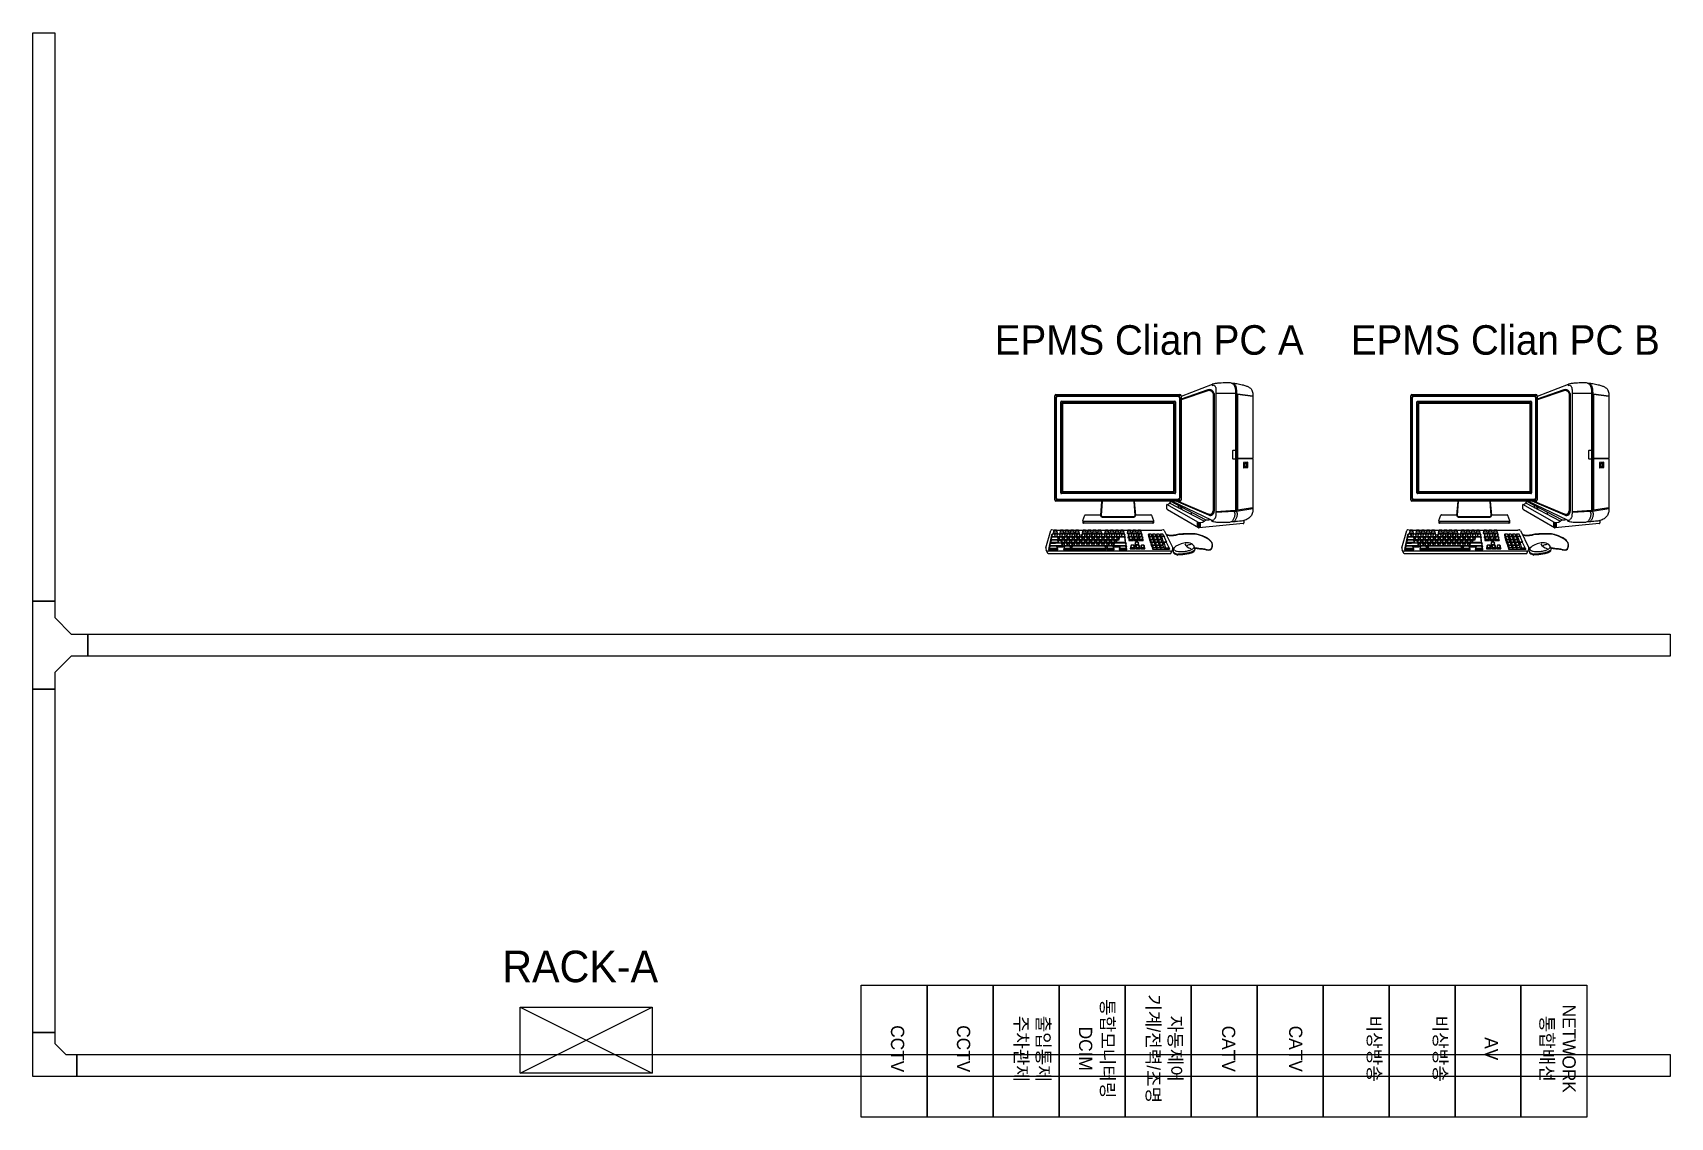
# Model space of a CAD drawing. Header units: millimetres. Extents: x 89450 to 753248, y -530175 to 1209785.
# Drawn here: x 131928 to 146816, y -97545 to -87684 of the extents above; entities that cross this region are included whole.
import ezdxf
from ezdxf.enums import TextEntityAlignment as Align

# ---------------------------------------------------------------- set-up
doc = ezdxf.new("R2010")
doc.units = ezdxf.units.MM
doc.header["$LTSCALE"] = 150
for name, color, linetype in [('------19 Communication Etc', 3, 'Continuous'), ('-----99 EPMS CABLE DUCT', 4, 'Continuous'), ('-----99 EPMS SERVER', 3, 'Continuous')]:
    doc.layers.add(name, color=color, linetype=linetype)
doc.styles.add('ELEC', font='')
doc.styles.get('ELEC').set_extended_font_data('Dotum')

msp = doc.modelspace()

# ---------------------------------------------------------------- texts
at = {"layer": '------19 Communication Etc', "char_height": 120, "attachment_point": 5, "rotation": 270, "style": 'ELEC'}
for s, insert in [('{\\fGulim|b0|i0|c129|p50;자동제어\\P기계/전력/조명}', (142210, -96922)), ('{\\fGulim|b0|i0|c129|p50;통합모니터링\\PDCIM}', (141600, -96922)), ('{\\fGulim|b0|i0|c129|p50;NETWORK\\P통합배선}', (145790, -96922)), ('{\\fGulim|b0|i0|c129|p50;CCTV }', (139790, -96922)), ('{\\fGulim|b0|i0|c129|p50;CCTV }', (140390, -96922)), ('{\\fGulim|b0|i0|c129|p50;출입통제\\P주차관제}', (141010, -96922)), ('{\\fGulim|b0|i0|c129|p50;CATV}', (142800, -96922)), ('{\\fGulim|b0|i0|c129|p50;CATV}', (143410, -96922)), ('{\\fGulim|b0|i0|c129|p50;비상방송}', (144120, -96922)), ('{\\fGulim|b0|i0|c129|p50;비상방송}', (144720, -96922)), ('{\\fGulim|b0|i0|c129|p50;AV}', (145190, -96922))]:
    msp.add_mtext_dynamic_manual_height_columns(s, width=1696.43, gutter_width=12.5, heights=[0], dxfattribs=dict(at, insert=insert))
at = {"layer": '-----99 EPMS SERVER', "linetype": 'Continuous', "style": 'ELEC'}
msp.add_text('RACK-A', height=286.6, dxfattribs=at).set_placement((136197, -96317))
at = {"color": 0, "style": 'ELEC'}
for s, p in [('EPMS Clian PC A', (142079, -90477)), ('EPMS Clian PC B', (145316, -90477))]:
    msp.add_text(s, height=268.38, dxfattribs=at).set_placement(p, align=Align.MIDDLE_CENTER)

# ---------------------------------------------------------------- blocks, each defined once
blk = doc.blocks.new('zw$32E')
for p, q in [((100, 0), (0, 0)), ((0, 0), (0, -400)), ((100, -75), (100, 0)), ((175, -150), (100, -75)), ((250, -150), (175, -150)), ((250, -250), (250, -150)), ((100, -325), (175, -250)), ((175, -250), (250, -250)), ((100, -400), (100, -325)), ((0, -400), (100, -400))]:
    blk.add_line(p, q)

# ---------------------------------------------------------------- linework, layer by layer
at = {"layer": '------19 Communication Etc'}
msp.add_line((140059, -97545), (140059, -96545), dxfattribs=at)
for points in [[(140059, -96345), (140059, -97545), (139459, -97545), (139459, -96345)], [(140659, -96345), (140659, -97545), (140059, -97545), (140059, -96345)], [(141259, -96345), (141259, -97545), (140659, -97545), (140659, -96345)], [(141859, -96345), (141859, -97545), (141259, -97545), (141259, -96345)], [(142459, -96345), (142459, -97545), (141859, -97545), (141859, -96345)], [(143059, -96345), (143059, -97545), (142459, -97545), (142459, -96345)], [(143659, -96345), (143659, -97545), (143059, -97545), (143059, -96345)], [(144259, -96345), (144259, -97545), (143659, -97545), (143659, -96345)], [(144859, -96345), (144859, -97545), (144259, -97545), (144259, -96345)], [(145459, -96345), (145459, -97545), (144859, -97545), (144859, -96345)], [(146059, -96345), (146059, -97545), (145459, -97545), (145459, -96345)]]:
    msp.add_lwpolyline(points, close=True, dxfattribs=at)
at = {"layer": '-----99 EPMS CABLE DUCT', "elevation": 0}
for points in [[(131928, -87684), (132128, -87684), (132128, -92851), (131928, -92851)], [(132428, -93351), (132428, -93151), (146816, -93151), (146816, -93351)], [(131928, -93651), (132128, -93651), (132128, -96774), (131928, -96774)], [(132328, -97174), (132328, -96974), (146816, -96974), (146816, -97174)]]:
    msp.add_lwpolyline(points, close=True, dxfattribs=at)
msp.add_lwpolyline([(132328, -96974), (132328, -97174), (131928, -97174), (131928, -96774), (132128, -96774), (132128, -96874), (132228, -96974), (132328, -96974)], dxfattribs=at)
at = {"layer": '-----99 EPMS SERVER'}
for p, q in [((136359, -96545), (137559, -97145)), ((136359, -97145), (137559, -96545))]:
    msp.add_line(p, q, dxfattribs=at)
msp.add_lwpolyline([(137559, -96545), (137559, -97145), (136359, -97145), (136359, -96545)], close=True, dxfattribs=at)
at = {"color": 0}
for p, q in [((142651, -90881), (142368, -90992)), ((142612, -90930), (142368, -91016)), ((142612, -90939), (142368, -91020)), ((142612, -90939), (142612, -90930)), ((142625, -90937), (142625, -90928)), ((142632, -90938), (142634, -90929)), ((142637, -90940), (142640, -90931)), ((142639, -90941), (142643, -90933)), ((142641, -90942), (142645, -90934)), ((142642, -90942), (142647, -90934)), ((142643, -90943), (142648, -90935)), ((142643, -90943), (142647, -90935)), ((142643, -90943), (142647, -90935)), ((142644, -90944), (142649, -90936)), ((142646, -90945), (142651, -90937)), ((142648, -90947), (142654, -90940)), ((142651, -90950), (142659, -90944)), ((142654, -90955), (142664, -90951)), ((142670, -90964), (142670, -92033)), ((142864, -90965), (142686, -90960)), ((142864, -90968), (142686, -90964)), ((142686, -90964), (142686, -92047)), ((142845, -90870), (142845, -90873)), ((145889, -90881), (145605, -90992)), ((145849, -90930), (145605, -91016)), ((145849, -90939), (145605, -91020)), ((145849, -90939), (145849, -90930)), ((145862, -90937), (145863, -90928)), ((145869, -90938), (145871, -90929)), ((145874, -90940), (145877, -90931)), ((145877, -90941), (145881, -90933)), ((145878, -90942), (145882, -90934)), ((145879, -90942), (145884, -90934)), ((145880, -90943), (145885, -90935)), ((145880, -90943), (145885, -90935)), ((145881, -90943), (145885, -90935)), ((145882, -90944), (145887, -90936)), ((145883, -90945), (145888, -90937)), ((145885, -90947), (145892, -90940)), ((145889, -90950), (145896, -90944)), ((145892, -90955), (145901, -90951)), ((145907, -90964), (145907, -92033)), ((146101, -90965), (145924, -90960)), ((146101, -90968), (145924, -90964)), ((145924, -90964), (145924, -92047)), ((146082, -90870), (146082, -90873)), ((141220, -91932), (141220, -90984)), ((141223, -90976), (141239, -90992)), ((141230, -91917), (141230, -90999)), ((141231, -90973), (142358, -90973)), ((141233, -91917), (141233, -90999)), ((141236, -91917), (141236, -90999)), ((141246, -90983), (142342, -90983)), ((141246, -90986), (142342, -90986)), ((141246, -90989), (142342, -90989)), ((141275, -91868), (141275, -91040)), ((141277, -91036), (141294, -91053)), ((141277, -91036), (141294, -91053)), ((141281, -91034), (142312, -91034)), ((141285, -91851), (141285, -91057)), ((141289, -91851), (141289, -91057)), ((141292, -91851), (141292, -91057)), ((141298, -91044), (142295, -91044)), ((141298, -91048), (142295, -91048)), ((141298, -91051), (142295, -91051)), ((142316, -91036), (142299, -91053)), ((142316, -91036), (142299, -91053)), ((142301, -91057), (142301, -91851)), ((142304, -91057), (142304, -91851)), ((142308, -91057), (142308, -91851)), ((142318, -91040), (142318, -91868)), ((142365, -90976), (142350, -90992)), ((142353, -90999), (142353, -91917)), ((142355, -90999), (142355, -91917)), ((142359, -90999), (142359, -91917)), ((142368, -90984), (142368, -91932)), ((142659, -90965), (142659, -92031)), ((142659, -90965), (142670, -90965)), ((142864, -90968), (142864, -92039)), ((142882, -90970), (142869, -90969)), ((142869, -90969), (142869, -92038)), ((142882, -90974), (142869, -90972)), ((142872, -91001), (142872, -91070)), ((142881, -90997), (142877, -90997)), ((142877, -91074), (142881, -91074)), ((143021, -90987), (142881, -90970)), ((143021, -90990), (142881, -90974)), ((142881, -90974), (142881, -91554)), ((142882, -90970), (142882, -90974)), ((143021, -90987), (143021, -91552)), ((144458, -91932), (144458, -90984)), ((144461, -90976), (144476, -90992)), ((144467, -91917), (144467, -90999)), ((144468, -90973), (145595, -90973)), ((144470, -91917), (144470, -90999)), ((144473, -91917), (144473, -90999)), ((144483, -90983), (145580, -90983)), ((144483, -90986), (145580, -90986)), ((144483, -90989), (145580, -90989)), ((144512, -91868), (144512, -91040)), ((144514, -91036), (144531, -91053)), ((144514, -91036), (144531, -91053)), ((144518, -91034), (145549, -91034)), ((144522, -91851), (144522, -91057)), ((144526, -91851), (144526, -91057)), ((144529, -91851), (144529, -91057)), ((144535, -91044), (145532, -91044)), ((144535, -91048), (145532, -91048)), ((144535, -91051), (145532, -91051)), ((145553, -91036), (145536, -91053)), ((145553, -91036), (145536, -91053)), ((145538, -91057), (145538, -91851)), ((145541, -91057), (145541, -91851)), ((145545, -91057), (145545, -91851)), ((145555, -91040), (145555, -91868)), ((145602, -90976), (145587, -90992)), ((145590, -90999), (145590, -91917)), ((145592, -90999), (145592, -91917)), ((145596, -90999), (145596, -91917)), ((145605, -90984), (145605, -91932)), ((145896, -90965), (145896, -92031)), ((145896, -90965), (145907, -90965)), ((146101, -90968), (146101, -92039)), ((146119, -90970), (146106, -90969)), ((146106, -90969), (146106, -92038)), ((146119, -90974), (146106, -90972)), ((146110, -91001), (146110, -91070)), ((146118, -90997), (146114, -90997)), ((146114, -91074), (146118, -91074)), ((146259, -90987), (146118, -90970)), ((146258, -90990), (146118, -90974)), ((146118, -90974), (146118, -91554)), ((146119, -90970), (146119, -90974)), ((146259, -90987), (146259, -91552)), ((142837, -91485), (142837, -91554)), ((142864, -91481), (142841, -91481)), ((142841, -91558), (142864, -91558)), ((142882, -91554), (142869, -91552)), ((142882, -91559), (142869, -91557)), ((142881, -91559), (142881, -92025)), ((143021, -91552), (142882, -91554)), ((142882, -91554), (142882, -91559)), ((143021, -91557), (142882, -91559)), ((143020, -91557), (143020, -91552)), ((143021, -91557), (143021, -92014)), ((146074, -91485), (146074, -91554)), ((146101, -91481), (146078, -91481)), ((146078, -91558), (146101, -91558)), ((146119, -91554), (146106, -91552)), ((146119, -91559), (146106, -91557)), ((146118, -91559), (146118, -92025)), ((146259, -91552), (146119, -91554)), ((146119, -91554), (146119, -91559)), ((146259, -91557), (146119, -91559)), ((146257, -91557), (146257, -91552)), ((146259, -91557), (146259, -92014)), ((142937, -91592), (142937, -91638)), ((142974, -91589), (142939, -91590)), ((142939, -91640), (142974, -91637)), ((142947, -91612), (142940, -91612)), ((142940, -91612), (142940, -91634)), ((142947, -91613), (142940, -91613)), ((142940, -91613), (142940, -91633)), ((142940, -91633), (142950, -91633)), ((142940, -91634), (142951, -91634)), ((142968, -91598), (142947, -91598)), ((142947, -91598), (142947, -91629)), ((142947, -91599), (142947, -91598)), ((142967, -91599), (142947, -91599)), ((142947, -91599), (142947, -91628)), ((142947, -91628), (142967, -91628)), ((142947, -91628), (142947, -91629)), ((142947, -91629), (142968, -91629)), ((142950, -91633), (142950, -91629)), ((142951, -91634), (142951, -91629)), ((142967, -91599), (142968, -91598)), ((142967, -91628), (142967, -91599)), ((142967, -91628), (142968, -91629)), ((142968, -91629), (142968, -91598)), ((142976, -91635), (142976, -91591)), ((146174, -91592), (146174, -91638)), ((146211, -91589), (146176, -91590)), ((146176, -91640), (146211, -91637)), ((146184, -91612), (146177, -91612)), ((146177, -91612), (146177, -91634)), ((146177, -91634), (146188, -91634)), ((146184, -91613), (146178, -91613)), ((146178, -91613), (146178, -91633)), ((146178, -91633), (146187, -91633)), ((146205, -91598), (146184, -91598)), ((146184, -91598), (146184, -91629)), ((146185, -91599), (146184, -91598)), ((146185, -91628), (146184, -91629)), ((146184, -91629), (146205, -91629)), ((146204, -91599), (146185, -91599)), ((146185, -91599), (146185, -91628)), ((146185, -91628), (146204, -91628)), ((146187, -91633), (146187, -91629)), ((146188, -91634), (146188, -91629)), ((146204, -91599), (146205, -91598)), ((146204, -91628), (146204, -91599)), ((146204, -91628), (146205, -91629)), ((146205, -91629), (146205, -91598)), ((146213, -91635), (146213, -91591)), ((141277, -91873), (141294, -91856)), ((141277, -91873), (141294, -91856)), ((142295, -91857), (141298, -91857)), ((142316, -91873), (142299, -91856)), ((142316, -91873), (142299, -91856)), ((144514, -91873), (144531, -91856)), ((144514, -91873), (144531, -91856)), ((145532, -91857), (144535, -91857)), ((145553, -91873), (145536, -91856)), ((145553, -91873), (145536, -91856)), ((141223, -91939), (141239, -91924)), ((142358, -91942), (141231, -91942)), ((142342, -91927), (141246, -91927)), ((142342, -91930), (141246, -91930)), ((142342, -91933), (141246, -91933)), ((142312, -91874), (141281, -91874)), ((142295, -91860), (141298, -91860)), ((142295, -91864), (141298, -91864)), ((141640, -92074), (141649, -91942)), ((141642, -92074), (141651, -91943)), ((141646, -92073), (141655, -91943)), ((141938, -91943), (141947, -92073)), ((141942, -91943), (141951, -92074)), ((141943, -91942), (141953, -92074)), ((142240, -92014), (142240, -91973)), ((142526, -92137), (142240, -91973)), ((142579, -92124), (142264, -91960)), ((142592, -92112), (142275, -91946)), ((142644, -92117), (142283, -91942)), ((142620, -92070), (142325, -91942)), ((142616, -92060), (142335, -91942)), ((142344, -92002), (142344, -91983)), ((142344, -92002), (142381, -92002)), ((142365, -91939), (142350, -91924)), ((143021, -92005), (142881, -92025)), ((144461, -91939), (144476, -91924)), ((145595, -91942), (144468, -91942)), ((145580, -91927), (144483, -91927)), ((145580, -91930), (144483, -91930)), ((145580, -91933), (144483, -91933)), ((145549, -91874), (144518, -91874)), ((145532, -91860), (144535, -91860)), ((145532, -91864), (144535, -91864)), ((144877, -92074), (144887, -91942)), ((144879, -92074), (144888, -91943)), ((144883, -92073), (144892, -91943)), ((145175, -91943), (145184, -92073)), ((145179, -91943), (145188, -92074)), ((145180, -91942), (145190, -92074)), ((145477, -92014), (145477, -91973)), ((145763, -92137), (145477, -91973)), ((145816, -92124), (145502, -91960)), ((145829, -92112), (145512, -91946)), ((145882, -92117), (145520, -91942)), ((145858, -92070), (145562, -91942)), ((145853, -92060), (145572, -91942)), ((145582, -92002), (145582, -91983)), ((145582, -92002), (145618, -92002)), ((145602, -91939), (145587, -91924)), ((146259, -92005), (146118, -92025)), ((141476, -92120), (141493, -92070)), ((141476, -92122), (141476, -92140)), ((141476, -92124), (141476, -92141)), ((141477, -92125), (141477, -92142)), ((141479, -92126), (141479, -92144)), ((141480, -92127), (141480, -92144)), ((141481, -92127), (141481, -92144)), ((141804, -92127), (141481, -92127)), ((142112, -92144), (141481, -92144)), ((141498, -92066), (141641, -92066)), ((141643, -92084), (141640, -92074)), ((141645, -92083), (141642, -92074)), ((141653, -92090), (141643, -92084)), ((141654, -92088), (141645, -92083)), ((141648, -92080), (141646, -92073)), ((141655, -92084), (141648, -92080)), ((141940, -92090), (141653, -92090)), ((141939, -92088), (141654, -92088)), ((141938, -92084), (141655, -92084)), ((142112, -92127), (141804, -92127)), ((141945, -92080), (141938, -92084)), ((141948, -92083), (141939, -92088)), ((141949, -92084), (141940, -92090)), ((141947, -92073), (141945, -92080)), ((141951, -92074), (141948, -92083)), ((141953, -92074), (141949, -92084)), ((141952, -92066), (142094, -92066)), ((142099, -92070), (142117, -92120)), ((142112, -92127), (142112, -92144)), ((142112, -92127), (142112, -92144)), ((142113, -92126), (142113, -92144)), ((142115, -92125), (142115, -92142)), ((142116, -92124), (142116, -92141)), ((142117, -92122), (142117, -92140)), ((142526, -92184), (142245, -92023)), ((142463, -92064), (142463, -92045)), ((142516, -92131), (142516, -92178)), ((142518, -92133), (142518, -92179)), ((142522, -92135), (142522, -92182)), ((142530, -92138), (142530, -92185)), ((142934, -92147), (142532, -92185)), ((142536, -92139), (142536, -92185)), ((142540, -92138), (142540, -92185)), ((142542, -92138), (142542, -92185)), ((142627, -92062), (142628, -92072)), ((142634, -92062), (142637, -92072)), ((142639, -92060), (142643, -92071)), ((142642, -92059), (142647, -92069)), ((142643, -92058), (142649, -92068)), ((142644, -92057), (142650, -92068)), ((142645, -92057), (142651, -92067)), ((142645, -92057), (142651, -92067)), ((142646, -92057), (142652, -92067)), ((142647, -92056), (142653, -92066)), ((142648, -92055), (142655, -92065)), ((142651, -92052), (142660, -92060)), ((142655, -92046), (142666, -92052)), ((142659, -92031), (142670, -92031)), ((142864, -92027), (142686, -92039)), ((142852, -92038), (142686, -92047)), ((142831, -92132), (142818, -92134)), ((142846, -92130), (142831, -92132)), ((142873, -92038), (142852, -92040)), ((142881, -92025), (142869, -92026)), ((143021, -92014), (142872, -92037)), ((142940, -92119), (142940, -92141)), ((144713, -92120), (144731, -92070)), ((144713, -92122), (144713, -92140)), ((144713, -92124), (144713, -92141)), ((144715, -92125), (144715, -92142)), ((144717, -92126), (144717, -92144)), ((144718, -92127), (144718, -92144)), ((144718, -92127), (144718, -92144)), ((145041, -92127), (144718, -92127)), ((145349, -92144), (144718, -92144)), ((144736, -92066), (144878, -92066)), ((144881, -92084), (144877, -92074)), ((144882, -92083), (144879, -92074)), ((144890, -92090), (144881, -92084)), ((144891, -92088), (144882, -92083)), ((144885, -92080), (144883, -92073)), ((144892, -92084), (144885, -92080)), ((145177, -92090), (144890, -92090)), ((145176, -92088), (144891, -92088)), ((145175, -92084), (144892, -92084)), ((145349, -92127), (145041, -92127)), ((145182, -92080), (145175, -92084)), ((145185, -92083), (145176, -92088)), ((145186, -92084), (145177, -92090)), ((145184, -92073), (145182, -92080)), ((145188, -92074), (145185, -92083)), ((145190, -92074), (145186, -92084)), ((145189, -92066), (145332, -92066)), ((145336, -92070), (145354, -92120)), ((145349, -92127), (145349, -92144)), ((145349, -92127), (145349, -92144)), ((145350, -92126), (145350, -92144)), ((145353, -92125), (145353, -92142)), ((145354, -92122), (145354, -92140)), ((145354, -92124), (145354, -92141)), ((145764, -92184), (145482, -92023)), ((145700, -92064), (145700, -92045)), ((145753, -92131), (145753, -92178)), ((145755, -92133), (145755, -92179)), ((145759, -92135), (145759, -92182)), ((145767, -92138), (145767, -92185)), ((146171, -92147), (145770, -92185)), ((145773, -92139), (145773, -92185)), ((145777, -92138), (145777, -92185)), ((145779, -92138), (145779, -92185)), ((145864, -92062), (145865, -92072)), ((145872, -92062), (145874, -92072)), ((145876, -92060), (145880, -92071)), ((145879, -92059), (145884, -92069)), ((145881, -92058), (145886, -92068)), ((145882, -92057), (145888, -92067)), ((145882, -92057), (145887, -92068)), ((145882, -92057), (145888, -92067)), ((145883, -92057), (145889, -92067)), ((145884, -92056), (145890, -92066)), ((145885, -92055), (145892, -92065)), ((145888, -92052), (145897, -92060)), ((145892, -92046), (145903, -92052)), ((145896, -92031), (145907, -92031)), ((146101, -92027), (145924, -92039)), ((146089, -92038), (145924, -92047)), ((146068, -92132), (146056, -92134)), ((146083, -92130), (146068, -92132)), ((146110, -92038), (146089, -92040)), ((146118, -92025), (146106, -92026)), ((146259, -92014), (146109, -92037)), ((146177, -92119), (146177, -92141)), ((141139, -92367), (141185, -92209)), ((141191, -92250), (141163, -92382)), ((141187, -92291), (141181, -92302)), ((141187, -92296), (141181, -92303)), ((141187, -92296), (141183, -92316)), ((141185, -92276), (141186, -92276)), ((141192, -92263), (141186, -92272)), ((141190, -92271), (141186, -92277)), ((141190, -92271), (141187, -92291)), ((141187, -92291), (141250, -92291)), ((141248, -92296), (141187, -92296)), ((141247, -92271), (141190, -92271)), ((141196, -92243), (141191, -92250)), ((141196, -92243), (141192, -92263)), ((141192, -92263), (141223, -92263)), ((141220, -92243), (141196, -92243)), ((141205, -92207), (142195, -92207)), ((141210, -92213), (141205, -92236)), ((141211, -92223), (141205, -92236)), ((141205, -92236), (141245, -92236)), ((141214, -92208), (141210, -92213)), ((141214, -92208), (141211, -92223)), ((141211, -92223), (141240, -92223)), ((141237, -92208), (141214, -92208)), ((141220, -92243), (141225, -92248)), ((141223, -92263), (141220, -92243)), ((141223, -92263), (141226, -92271)), ((141228, -92271), (141225, -92248)), ((141238, -92248), (141235, -92271)), ((141239, -92263), (141236, -92271)), ((141237, -92208), (141241, -92213)), ((141240, -92223), (141237, -92208)), ((141242, -92243), (141238, -92248)), ((141242, -92243), (141239, -92263)), ((141239, -92263), (141268, -92263)), ((141240, -92223), (141245, -92236)), ((141245, -92236), (141241, -92213)), ((141266, -92243), (141242, -92243)), ((141247, -92271), (141253, -92277)), ((141250, -92291), (141247, -92271)), ((141248, -92296), (141254, -92301)), ((141251, -92316), (141248, -92296)), ((141250, -92291), (141255, -92300)), ((141252, -92276), (141259, -92276)), ((141256, -92300), (141253, -92277)), ((141257, -92325), (141254, -92301)), ((141269, -92303), (141254, -92303)), ((141259, -92275), (141255, -92303)), ((141260, -92290), (141255, -92303)), ((141263, -92270), (141259, -92275)), ((141263, -92270), (141260, -92290)), ((141260, -92290), (141289, -92290)), ((141287, -92270), (141263, -92270)), ((141269, -92213), (141265, -92236)), ((141270, -92223), (141265, -92236)), ((141265, -92236), (141304, -92236)), ((141266, -92243), (141270, -92248)), ((141268, -92263), (141266, -92243)), ((141268, -92263), (141271, -92270)), ((141273, -92208), (141269, -92213)), ((141269, -92303), (141281, -92303)), ((141273, -92208), (141270, -92223)), ((141270, -92223), (141299, -92223)), ((141273, -92270), (141270, -92248)), ((141296, -92208), (141273, -92208)), ((141281, -92301), (141278, -92325)), ((141283, -92248), (141280, -92270)), ((141286, -92296), (141281, -92301)), ((141285, -92263), (141282, -92270)), ((141286, -92296), (141282, -92316)), ((141288, -92243), (141283, -92248)), ((141288, -92243), (141285, -92263)), ((141285, -92263), (141314, -92263)), ((141309, -92296), (141286, -92296)), ((141287, -92270), (141291, -92275)), ((141289, -92290), (141287, -92270)), ((141311, -92243), (141288, -92243)), ((141289, -92290), (141291, -92296)), ((141293, -92296), (141291, -92275)), ((141291, -92276), (141304, -92276)), ((141296, -92208), (141301, -92213)), ((141299, -92223), (141296, -92208)), ((141299, -92223), (141304, -92236)), ((141304, -92236), (141301, -92213)), ((141304, -92275), (141301, -92296)), ((141305, -92290), (141303, -92296)), ((141309, -92270), (141304, -92275)), ((141309, -92270), (141305, -92290)), ((141305, -92290), (141334, -92290)), ((141332, -92270), (141309, -92270)), ((141309, -92296), (141313, -92301)), ((141311, -92316), (141309, -92296)), ((141315, -92213), (141311, -92236)), ((141316, -92223), (141311, -92236)), ((141311, -92236), (141350, -92236)), ((141311, -92243), (141315, -92248)), ((141314, -92263), (141311, -92243)), ((141316, -92325), (141313, -92301)), ((141313, -92303), (141326, -92303)), ((141314, -92263), (141316, -92270)), ((141319, -92208), (141315, -92213)), ((141318, -92270), (141315, -92248)), ((141319, -92208), (141316, -92223)), ((141316, -92223), (141345, -92223)), ((141343, -92208), (141319, -92208)), ((141327, -92301), (141323, -92325)), ((141329, -92248), (141325, -92270)), ((141330, -92263), (141327, -92270)), ((141331, -92296), (141327, -92301)), ((141331, -92296), (141328, -92316)), ((141333, -92243), (141329, -92248)), ((141333, -92243), (141330, -92263)), ((141330, -92263), (141359, -92263)), ((141354, -92296), (141331, -92296)), ((141332, -92270), (141336, -92275)), ((141332, -92270), (141336, -92275)), ((141334, -92290), (141332, -92270)), ((141356, -92243), (141333, -92243)), ((141334, -92290), (141337, -92296)), ((141334, -92290), (141337, -92296)), ((141339, -92296), (141336, -92275)), ((141339, -92296), (141336, -92275)), ((141336, -92276), (141349, -92276)), ((141343, -92208), (141347, -92213)), ((141345, -92223), (141343, -92208)), ((141345, -92223), (141350, -92236)), ((141350, -92275), (141346, -92296)), ((141350, -92236), (141347, -92213)), ((141351, -92290), (141348, -92296)), ((141354, -92270), (141350, -92275)), ((141354, -92270), (141351, -92290)), ((141351, -92290), (141380, -92290)), ((141377, -92270), (141354, -92270)), ((141354, -92296), (141358, -92301)), ((141357, -92316), (141354, -92296)), ((141356, -92243), (141360, -92248)), ((141359, -92263), (141356, -92243)), ((141361, -92213), (141357, -92236)), ((141362, -92223), (141357, -92236)), ((141357, -92236), (141397, -92236)), ((141361, -92325), (141358, -92301)), ((141358, -92303), (141371, -92303)), ((141359, -92263), (141361, -92270)), ((141363, -92270), (141360, -92248)), ((141366, -92208), (141361, -92213)), ((141366, -92208), (141362, -92223)), ((141362, -92223), (141392, -92223)), ((141389, -92208), (141366, -92208)), ((141372, -92301), (141368, -92325)), ((141374, -92248), (141371, -92270)), ((141375, -92263), (141372, -92270)), ((141376, -92296), (141372, -92301)), ((141376, -92296), (141373, -92316)), ((141378, -92243), (141374, -92248)), ((141378, -92243), (141375, -92263)), ((141375, -92263), (141404, -92263)), ((141399, -92296), (141376, -92296)), ((141377, -92270), (141381, -92275)), ((141377, -92270), (141381, -92275)), ((141380, -92290), (141377, -92270)), ((141401, -92243), (141378, -92243)), ((141380, -92290), (141382, -92296)), ((141380, -92290), (141382, -92296)), ((141384, -92296), (141381, -92275)), ((141384, -92296), (141381, -92275)), ((141381, -92276), (141395, -92276)), ((141389, -92208), (141393, -92213)), ((141392, -92223), (141389, -92208)), ((141392, -92223), (141397, -92236)), ((141395, -92275), (141392, -92296)), ((141397, -92236), (141393, -92213)), ((141396, -92290), (141394, -92296)), ((141399, -92270), (141395, -92275)), ((141399, -92270), (141396, -92290)), ((141396, -92290), (141425, -92290)), ((141422, -92270), (141399, -92270)), ((141399, -92296), (141403, -92301)), ((141402, -92316), (141399, -92296)), ((141401, -92243), (141405, -92248)), ((141404, -92263), (141401, -92243)), ((141408, -92213), (141403, -92236)), ((141409, -92223), (141403, -92236)), ((141403, -92236), (141443, -92236)), ((141406, -92325), (141403, -92301)), ((141404, -92263), (141406, -92270)), ((141404, -92303), (141417, -92303)), ((141408, -92270), (141405, -92248)), ((141412, -92208), (141408, -92213)), ((141412, -92208), (141409, -92223)), ((141409, -92223), (141438, -92223)), ((141435, -92208), (141412, -92208)), ((141417, -92301), (141413, -92325)), ((141419, -92248), (141416, -92270)), ((141421, -92296), (141417, -92301)), ((141420, -92263), (141418, -92270)), ((141421, -92296), (141418, -92316)), ((141423, -92243), (141419, -92248)), ((141423, -92243), (141420, -92263)), ((141420, -92263), (141449, -92263)), ((141444, -92296), (141421, -92296)), ((141422, -92270), (141426, -92275)), ((141422, -92270), (141426, -92275)), ((141425, -92290), (141422, -92270)), ((141446, -92243), (141423, -92243)), ((141425, -92290), (141427, -92296)), ((141425, -92290), (141427, -92296)), ((141429, -92296), (141426, -92275)), ((141429, -92296), (141426, -92275)), ((141426, -92276), (141440, -92276)), ((141435, -92208), (141439, -92213)), ((141438, -92223), (141435, -92208)), ((141440, -92275), (141437, -92296)), ((141438, -92223), (141443, -92236)), ((141443, -92236), (141439, -92213)), ((141441, -92290), (141439, -92296)), ((141444, -92270), (141440, -92275)), ((141444, -92270), (141441, -92290)), ((141441, -92290), (141470, -92290)), ((141467, -92270), (141444, -92270)), ((141444, -92296), (141449, -92301)), ((141447, -92316), (141444, -92296)), ((141446, -92243), (141451, -92248)), ((141449, -92263), (141446, -92243)), ((141449, -92263), (141452, -92270)), ((141452, -92325), (141449, -92301)), ((141449, -92303), (141462, -92303)), ((141453, -92270), (141451, -92248)), ((141462, -92301), (141458, -92325)), ((141464, -92248), (141461, -92270)), ((141466, -92296), (141462, -92301)), ((141465, -92263), (141463, -92270)), ((141466, -92296), (141463, -92316)), ((141468, -92243), (141464, -92248)), ((141468, -92243), (141465, -92263)), ((141465, -92263), (141494, -92263)), ((141490, -92296), (141466, -92296)), ((141467, -92270), (141472, -92275)), ((141467, -92270), (141472, -92275)), ((141470, -92290), (141467, -92270)), ((141492, -92243), (141468, -92243)), ((141473, -92213), (141469, -92236)), ((141474, -92223), (141469, -92236)), ((141469, -92236), (141508, -92236)), ((141470, -92290), (141472, -92296)), ((141470, -92290), (141472, -92296)), ((141474, -92296), (141472, -92275)), ((141474, -92296), (141472, -92275)), ((141472, -92276), (141485, -92276)), ((141477, -92208), (141473, -92213)), ((141477, -92208), (141474, -92223)), ((141474, -92223), (141503, -92223)), ((141500, -92208), (141477, -92208)), ((141485, -92275), (141482, -92296)), ((141486, -92290), (141484, -92296)), ((141489, -92270), (141485, -92275)), ((141489, -92270), (141486, -92290)), ((141486, -92290), (141515, -92290)), ((141513, -92270), (141489, -92270)), ((141490, -92296), (141494, -92301)), ((141492, -92316), (141490, -92296)), ((141492, -92243), (141496, -92248)), ((141494, -92263), (141492, -92243)), ((141494, -92263), (141497, -92270)), ((141497, -92325), (141494, -92301)), ((141494, -92303), (141507, -92303)), ((141499, -92270), (141496, -92248)), ((141500, -92208), (141505, -92213)), ((141503, -92223), (141500, -92208)), ((141503, -92223), (141508, -92236)), ((141507, -92301), (141504, -92325)), ((141508, -92236), (141505, -92213)), ((141509, -92248), (141506, -92270)), ((141512, -92296), (141507, -92301)), ((141511, -92263), (141508, -92270)), ((141512, -92296), (141508, -92316)), ((141514, -92243), (141509, -92248)), ((141514, -92243), (141511, -92263)), ((141511, -92263), (141540, -92263)), ((141535, -92296), (141512, -92296)), ((141513, -92270), (141517, -92275)), ((141513, -92270), (141517, -92275)), ((141515, -92290), (141513, -92270)), ((141537, -92243), (141514, -92243)), ((141519, -92213), (141515, -92236)), ((141520, -92223), (141515, -92236)), ((141515, -92236), (141555, -92236)), ((141515, -92290), (141517, -92296)), ((141515, -92290), (141517, -92296)), ((141519, -92296), (141517, -92275)), ((141519, -92296), (141517, -92275)), ((141517, -92276), (141530, -92276)), ((141523, -92208), (141519, -92213)), ((141523, -92208), (141520, -92223)), ((141520, -92223), (141549, -92223)), ((141547, -92208), (141523, -92208)), ((141530, -92275), (141527, -92296)), ((141531, -92290), (141529, -92296)), ((141535, -92270), (141530, -92275)), ((141535, -92270), (141531, -92290)), ((141531, -92290), (141560, -92290)), ((141558, -92270), (141535, -92270)), ((141535, -92296), (141539, -92301)), ((141537, -92316), (141535, -92296)), ((141537, -92243), (141541, -92248)), ((141540, -92263), (141537, -92243)), ((141542, -92325), (141539, -92301)), ((141539, -92303), (141552, -92303)), ((141540, -92263), (141542, -92270)), ((141544, -92270), (141541, -92248)), ((141547, -92208), (141551, -92213)), ((141549, -92223), (141547, -92208)), ((141549, -92223), (141555, -92236)), ((141553, -92301), (141549, -92325)), ((141555, -92236), (141551, -92213)), ((141555, -92248), (141551, -92270)), ((141556, -92263), (141553, -92270)), ((141557, -92296), (141553, -92301)), ((141557, -92296), (141554, -92316)), ((141559, -92243), (141555, -92248)), ((141559, -92243), (141556, -92263)), ((141556, -92263), (141585, -92263)), ((141580, -92296), (141557, -92296)), ((141558, -92270), (141562, -92275)), ((141558, -92270), (141562, -92275)), ((141560, -92290), (141558, -92270)), ((141582, -92243), (141559, -92243)), ((141560, -92290), (141563, -92296)), ((141560, -92290), (141563, -92296)), ((141565, -92213), (141561, -92236)), ((141567, -92223), (141561, -92236)), ((141561, -92236), (141601, -92236)), ((141565, -92296), (141562, -92275)), ((141565, -92296), (141562, -92275)), ((141562, -92276), (141575, -92276)), ((141570, -92208), (141565, -92213)), ((141570, -92208), (141567, -92223)), ((141567, -92223), (141596, -92223)), ((141593, -92208), (141570, -92208)), ((141576, -92275), (141572, -92296)), ((141577, -92290), (141574, -92296)), ((141580, -92270), (141576, -92275)), ((141580, -92270), (141577, -92290)), ((141577, -92290), (141606, -92290)), ((141603, -92270), (141580, -92270)), ((141580, -92296), (141584, -92301)), ((141583, -92316), (141580, -92296)), ((141582, -92243), (141586, -92248)), ((141585, -92263), (141582, -92243)), ((141587, -92325), (141584, -92301)), ((141584, -92303), (141597, -92303)), ((141585, -92263), (141587, -92270)), ((141589, -92270), (141586, -92248)), ((141593, -92208), (141597, -92213)), ((141596, -92223), (141593, -92208)), ((141598, -92301), (141594, -92325)), ((141596, -92223), (141601, -92236)), ((141601, -92236), (141597, -92213)), ((141600, -92248), (141597, -92270)), ((141601, -92263), (141598, -92270)), ((141602, -92296), (141598, -92301)), ((141602, -92296), (141599, -92316)), ((141604, -92243), (141600, -92248)), ((141604, -92243), (141601, -92263)), ((141601, -92263), (141630, -92263)), ((141625, -92296), (141602, -92296)), ((141603, -92270), (141607, -92275)), ((141603, -92270), (141607, -92275)), ((141606, -92290), (141603, -92270)), ((141627, -92243), (141604, -92243)), ((141606, -92290), (141608, -92296)), ((141606, -92290), (141608, -92296)), ((141612, -92213), (141607, -92236)), ((141613, -92223), (141607, -92236)), ((141607, -92236), (141647, -92236)), ((141610, -92296), (141607, -92275)), ((141610, -92296), (141607, -92275)), ((141607, -92276), (141621, -92276)), ((141616, -92208), (141612, -92213)), ((141616, -92208), (141613, -92223)), ((141613, -92223), (141642, -92223)), ((141639, -92208), (141616, -92208)), ((141621, -92275), (141618, -92296)), ((141622, -92290), (141620, -92296)), ((141625, -92270), (141621, -92275)), ((141625, -92270), (141622, -92290)), ((141622, -92290), (141651, -92290)), ((141648, -92270), (141625, -92270)), ((141625, -92296), (141629, -92301)), ((141628, -92316), (141625, -92296)), ((141627, -92243), (141631, -92248)), ((141630, -92263), (141627, -92243)), ((141632, -92325), (141629, -92301)), ((141630, -92263), (141632, -92270)), ((141630, -92303), (141643, -92303)), ((141634, -92270), (141631, -92248)), ((141639, -92208), (141643, -92213)), ((141642, -92223), (141639, -92208)), ((141643, -92301), (141639, -92325)), ((141642, -92223), (141647, -92236)), ((141645, -92248), (141642, -92270)), ((141647, -92236), (141643, -92213)), ((141647, -92296), (141643, -92301)), ((141646, -92263), (141644, -92270)), ((141647, -92296), (141644, -92316)), ((141649, -92243), (141645, -92248)), ((141649, -92243), (141646, -92263)), ((141646, -92263), (141675, -92263)), ((141670, -92296), (141647, -92296)), ((141648, -92270), (141652, -92275)), ((141648, -92270), (141652, -92275)), ((141651, -92290), (141648, -92270)), ((141672, -92243), (141649, -92243)), ((141651, -92290), (141653, -92296)), ((141651, -92290), (141653, -92296)), ((141655, -92296), (141652, -92275)), ((141655, -92296), (141652, -92275)), ((141653, -92276), (141666, -92276)), ((141666, -92275), (141663, -92296)), ((141667, -92290), (141665, -92296)), ((141670, -92270), (141666, -92275)), ((141670, -92270), (141667, -92290)), ((141667, -92290), (141696, -92290)), ((141693, -92270), (141670, -92270)), ((141670, -92296), (141675, -92301)), ((141673, -92316), (141670, -92296)), ((141672, -92243), (141677, -92248)), ((141675, -92263), (141672, -92243)), ((141677, -92213), (141673, -92236)), ((141678, -92223), (141673, -92236)), ((141673, -92236), (141712, -92236)), ((141675, -92263), (141678, -92270)), ((141678, -92325), (141675, -92301)), ((141675, -92303), (141688, -92303)), ((141681, -92208), (141677, -92213)), ((141679, -92270), (141677, -92248)), ((141681, -92208), (141678, -92223)), ((141678, -92223), (141707, -92223)), ((141704, -92208), (141681, -92208)), ((141688, -92301), (141685, -92325)), ((141690, -92248), (141687, -92270)), ((141692, -92296), (141688, -92301)), ((141691, -92263), (141689, -92270)), ((141692, -92296), (141689, -92316)), ((141694, -92243), (141690, -92248)), ((141694, -92243), (141691, -92263)), ((141691, -92263), (141720, -92263)), ((141716, -92296), (141692, -92296)), ((141693, -92270), (141698, -92275)), ((141693, -92270), (141698, -92275)), ((141696, -92290), (141693, -92270)), ((141718, -92243), (141694, -92243)), ((141696, -92290), (141698, -92296)), ((141696, -92290), (141698, -92296)), ((141700, -92296), (141698, -92275)), ((141700, -92296), (141698, -92275)), ((141698, -92276), (141711, -92276)), ((141704, -92208), (141709, -92213)), ((141707, -92223), (141704, -92208)), ((141707, -92223), (141712, -92236)), ((141711, -92275), (141708, -92296)), ((141712, -92236), (141709, -92213)), ((141712, -92290), (141710, -92296)), ((141715, -92270), (141711, -92275)), ((141715, -92270), (141712, -92290)), ((141712, -92290), (141741, -92290)), ((141739, -92270), (141715, -92270)), ((141716, -92296), (141720, -92301)), ((141718, -92316), (141716, -92296)), ((141718, -92243), (141722, -92248)), ((141720, -92263), (141718, -92243)), ((141723, -92213), (141719, -92236)), ((141724, -92223), (141719, -92236)), ((141719, -92236), (141759, -92236)), ((141720, -92263), (141723, -92270)), ((141723, -92325), (141720, -92301)), ((141720, -92303), (141733, -92303)), ((141725, -92270), (141722, -92248)), ((141728, -92208), (141723, -92213)), ((141728, -92208), (141724, -92223)), ((141724, -92223), (141753, -92223)), ((141751, -92208), (141728, -92208)), ((141733, -92301), (141730, -92325)), ((141735, -92248), (141732, -92270)), ((141738, -92296), (141733, -92301)), ((141737, -92263), (141734, -92270)), ((141738, -92296), (141734, -92316)), ((141740, -92243), (141735, -92248)), ((141740, -92243), (141737, -92263)), ((141737, -92263), (141766, -92263)), ((141761, -92296), (141738, -92296)), ((141739, -92270), (141743, -92275)), ((141739, -92270), (141743, -92275)), ((141741, -92290), (141739, -92270)), ((141763, -92243), (141740, -92243)), ((141741, -92290), (141743, -92296)), ((141741, -92290), (141743, -92296)), ((141745, -92296), (141743, -92275)), ((141745, -92296), (141743, -92275)), ((141743, -92276), (141756, -92276)), ((141751, -92208), (141755, -92213)), ((141753, -92223), (141751, -92208)), ((141753, -92223), (141759, -92236)), ((141756, -92275), (141753, -92296)), ((141759, -92236), (141755, -92213)), ((141757, -92290), (141755, -92296)), ((141761, -92270), (141756, -92275)), ((141761, -92270), (141757, -92290)), ((141757, -92290), (141786, -92290)), ((141784, -92270), (141761, -92270)), ((141761, -92296), (141765, -92301)), ((141763, -92316), (141761, -92296)), ((141763, -92243), (141767, -92248)), ((141766, -92263), (141763, -92243)), ((141770, -92213), (141765, -92236)), ((141771, -92223), (141765, -92236)), ((141765, -92236), (141805, -92236)), ((141768, -92325), (141765, -92301)), ((141765, -92303), (141778, -92303)), ((141766, -92263), (141768, -92270)), ((141770, -92270), (141767, -92248)), ((141774, -92208), (141770, -92213)), ((141774, -92208), (141771, -92223)), ((141771, -92223), (141800, -92223)), ((141797, -92208), (141774, -92208)), ((141779, -92301), (141775, -92325)), ((141781, -92248), (141777, -92270)), ((141782, -92263), (141779, -92270)), ((141783, -92296), (141779, -92301)), ((141783, -92296), (141780, -92316)), ((141785, -92243), (141781, -92248)), ((141785, -92243), (141782, -92263)), ((141782, -92263), (141811, -92263)), ((141802, -92296), (141783, -92296)), ((141784, -92270), (141788, -92275)), ((141784, -92270), (141788, -92275)), ((141786, -92290), (141784, -92270)), ((141808, -92243), (141785, -92243)), ((141786, -92290), (141789, -92296)), ((141786, -92290), (141789, -92296)), ((141791, -92296), (141788, -92275)), ((141791, -92296), (141788, -92275)), ((141788, -92276), (141801, -92276)), ((141797, -92208), (141801, -92213)), ((141800, -92223), (141797, -92208)), ((141802, -92275), (141798, -92296)), ((141800, -92223), (141805, -92236)), ((141803, -92290), (141800, -92296)), ((141805, -92236), (141801, -92213)), ((141806, -92270), (141802, -92275)), ((141806, -92270), (141802, -92296)), ((141856, -92270), (141806, -92270)), ((141808, -92243), (141812, -92248)), ((141811, -92263), (141808, -92243)), ((141811, -92263), (141813, -92270)), ((141816, -92213), (141812, -92236)), ((141817, -92223), (141812, -92236)), ((141812, -92236), (141851, -92236)), ((141815, -92270), (141812, -92248)), ((141820, -92208), (141816, -92213)), ((141820, -92208), (141817, -92223)), ((141817, -92223), (141846, -92223)), ((141843, -92208), (141820, -92208)), ((141826, -92248), (141823, -92270)), ((141827, -92263), (141824, -92270)), ((141830, -92243), (141826, -92248)), ((141830, -92243), (141827, -92263)), ((141827, -92263), (141856, -92263)), ((141853, -92243), (141830, -92243)), ((141843, -92208), (141847, -92213)), ((141846, -92223), (141843, -92208)), ((141846, -92223), (141851, -92236)), ((141851, -92236), (141847, -92213)), ((141853, -92243), (141857, -92248)), ((141856, -92263), (141853, -92243)), ((141856, -92263), (141858, -92270)), ((141856, -92270), (141861, -92275)), ((141856, -92270), (141861, -92275)), ((141862, -92316), (141856, -92270)), ((141860, -92270), (141857, -92248)), ((141867, -92328), (141861, -92275)), ((141867, -92325), (141861, -92275)), ((141881, -92213), (141877, -92236)), ((141882, -92223), (141877, -92236)), ((141877, -92236), (141916, -92236)), ((141885, -92208), (141881, -92213)), ((141885, -92208), (141882, -92223)), ((141882, -92223), (141911, -92223)), ((141909, -92208), (141885, -92208)), ((141890, -92247), (141885, -92275)), ((141891, -92262), (141885, -92275)), ((141885, -92275), (141896, -92275)), ((141894, -92241), (141890, -92247)), ((141894, -92241), (141891, -92262)), ((141891, -92262), (141920, -92262)), ((141897, -92273), (141892, -92301)), ((141898, -92288), (141892, -92301)), ((141892, -92301), (141932, -92301)), ((141917, -92241), (141894, -92241)), ((141901, -92267), (141897, -92273)), ((141901, -92267), (141898, -92288)), ((141898, -92288), (141927, -92288)), ((141924, -92267), (141901, -92267)), ((141909, -92208), (141913, -92213)), ((141911, -92223), (141909, -92208)), ((141911, -92223), (141916, -92236)), ((141916, -92236), (141913, -92213)), ((141917, -92241), (141921, -92247)), ((141920, -92262), (141917, -92241)), ((141920, -92262), (141922, -92267)), ((141925, -92275), (141921, -92247)), ((141927, -92213), (141923, -92236)), ((141928, -92223), (141923, -92236)), ((141923, -92236), (141963, -92236)), ((141924, -92267), (141928, -92273)), ((141927, -92288), (141924, -92267)), ((141932, -92208), (141927, -92213)), ((141927, -92288), (141932, -92301)), ((141932, -92208), (141928, -92223)), ((141928, -92223), (141957, -92223)), ((141932, -92301), (141928, -92273)), ((141955, -92208), (141932, -92208)), ((141936, -92247), (141932, -92275)), ((141937, -92262), (141932, -92275)), ((141932, -92275), (141943, -92275)), ((141940, -92241), (141936, -92247)), ((141940, -92241), (141937, -92262)), ((141937, -92262), (141966, -92262)), ((141943, -92273), (141939, -92301)), ((141944, -92288), (141939, -92301)), ((141939, -92301), (141978, -92301)), ((141963, -92241), (141940, -92241)), ((141947, -92267), (141943, -92273)), ((141947, -92267), (141944, -92288)), ((141944, -92288), (141973, -92288)), ((141970, -92267), (141947, -92267)), ((141955, -92208), (141959, -92213)), ((141957, -92223), (141955, -92208)), ((141957, -92223), (141963, -92236)), ((141963, -92236), (141959, -92213)), ((141963, -92241), (141968, -92247)), ((141966, -92262), (141963, -92241)), ((141966, -92262), (141968, -92267)), ((141971, -92275), (141968, -92247)), ((141974, -92213), (141969, -92236)), ((141975, -92223), (141969, -92236)), ((141969, -92236), (142009, -92236)), ((141970, -92267), (141975, -92273)), ((141973, -92288), (141970, -92267)), ((141973, -92288), (141978, -92301)), ((141978, -92208), (141974, -92213)), ((141978, -92208), (141975, -92223)), ((141975, -92223), (142004, -92223)), ((141978, -92301), (141975, -92273)), ((142001, -92208), (141978, -92208)), ((141982, -92247), (141978, -92275)), ((141983, -92262), (141978, -92275)), ((141978, -92275), (141989, -92275)), ((141986, -92241), (141982, -92247)), ((141986, -92241), (141983, -92262)), ((141983, -92262), (142012, -92262)), ((141989, -92273), (141985, -92301)), ((141990, -92288), (141985, -92301)), ((141985, -92301), (142025, -92301)), ((142010, -92241), (141986, -92241)), ((141993, -92267), (141989, -92273)), ((141993, -92267), (141990, -92288)), ((141990, -92288), (142019, -92288)), ((142017, -92267), (141993, -92267)), ((142001, -92208), (142005, -92213)), ((142004, -92223), (142001, -92208)), ((142004, -92223), (142009, -92236)), ((142009, -92236), (142005, -92213)), ((142010, -92241), (142014, -92247)), ((142012, -92262), (142010, -92241)), ((142012, -92262), (142014, -92267)), ((142018, -92275), (142014, -92247)), ((142017, -92267), (142021, -92273)), ((142019, -92288), (142017, -92267)), ((142019, -92288), (142025, -92301)), ((142025, -92301), (142021, -92273)), ((142075, -92242), (142070, -92247)), ((142070, -92247), (142074, -92275)), ((142080, -92262), (142074, -92275)), ((142098, -92242), (142075, -92242)), ((142075, -92242), (142080, -92262)), ((142082, -92267), (142077, -92278)), ((142077, -92278), (142082, -92301)), ((142080, -92262), (142109, -92262)), ((142106, -92267), (142082, -92267)), ((142082, -92267), (142087, -92287)), ((142087, -92287), (142082, -92301)), ((142092, -92294), (142085, -92304)), ((142085, -92304), (142091, -92327)), ((142087, -92287), (142116, -92287)), ((142115, -92294), (142092, -92294)), ((142092, -92294), (142097, -92314)), ((142109, -92262), (142098, -92242)), ((142106, -92267), (142110, -92273)), ((142116, -92287), (142106, -92267)), ((142111, -92242), (142107, -92247)), ((142107, -92247), (142110, -92275)), ((142109, -92262), (142110, -92266)), ((142116, -92262), (142110, -92275)), ((142134, -92242), (142111, -92242)), ((142111, -92242), (142116, -92262)), ((142119, -92267), (142114, -92273)), ((142114, -92273), (142118, -92301)), ((142115, -92294), (142119, -92300)), ((142126, -92314), (142115, -92294)), ((142116, -92262), (142145, -92262)), ((142116, -92287), (142118, -92291)), ((142124, -92287), (142118, -92301)), ((142142, -92267), (142119, -92267)), ((142119, -92267), (142124, -92287)), ((142128, -92294), (142123, -92300)), ((142123, -92300), (142127, -92327)), ((142124, -92287), (142153, -92287)), ((142151, -92294), (142128, -92294)), ((142128, -92294), (142133, -92314)), ((142145, -92262), (142134, -92242)), ((142142, -92267), (142146, -92273)), ((142153, -92287), (142142, -92267)), ((142147, -92242), (142143, -92247)), ((142143, -92247), (142147, -92275)), ((142145, -92262), (142146, -92266)), ((142170, -92242), (142147, -92242)), ((142147, -92242), (142152, -92262)), ((142152, -92262), (142147, -92275)), ((142155, -92267), (142150, -92273)), ((142150, -92273), (142154, -92301)), ((142151, -92294), (142155, -92300)), ((142162, -92314), (142151, -92294)), ((142152, -92262), (142181, -92262)), ((142153, -92287), (142154, -92291)), ((142160, -92287), (142154, -92301)), ((142178, -92267), (142155, -92267)), ((142155, -92267), (142160, -92287)), ((142160, -92287), (142189, -92287)), ((142164, -92294), (142160, -92300)), ((142160, -92300), (142163, -92327)), ((142187, -92294), (142164, -92294)), ((142164, -92294), (142169, -92314)), ((142181, -92262), (142170, -92242)), ((142181, -92242), (142177, -92247)), ((142177, -92247), (142182, -92266)), ((142189, -92287), (142178, -92267)), ((142204, -92242), (142181, -92242)), ((142181, -92242), (142186, -92262)), ((142181, -92262), (142182, -92266)), ((142191, -92265), (142183, -92277)), ((142186, -92262), (142184, -92266)), ((142186, -92262), (142215, -92262)), ((142198, -92314), (142187, -92294)), ((142189, -92287), (142190, -92291)), ((142214, -92265), (142191, -92265)), ((142191, -92265), (142207, -92313)), ((142215, -92262), (142204, -92242)), ((142236, -92313), (142214, -92265)), ((142215, -92210), (142293, -92368)), ((142215, -92262), (142217, -92266)), ((144377, -92367), (144422, -92209)), ((144428, -92250), (144401, -92382)), ((144424, -92291), (144418, -92302)), ((144424, -92296), (144418, -92303)), ((144424, -92296), (144420, -92316)), ((144422, -92276), (144423, -92276)), ((144430, -92263), (144423, -92272)), ((144427, -92271), (144423, -92277)), ((144427, -92271), (144424, -92291)), ((144424, -92291), (144487, -92291)), ((144485, -92296), (144424, -92296)), ((144484, -92271), (144427, -92271)), ((144433, -92243), (144428, -92250)), ((144433, -92243), (144430, -92263)), ((144430, -92263), (144460, -92263)), ((144458, -92243), (144433, -92243)), ((144442, -92207), (145432, -92207)), ((144447, -92213), (144443, -92236)), ((144448, -92223), (144443, -92236)), ((144443, -92236), (144482, -92236)), ((144451, -92208), (144447, -92213)), ((144451, -92208), (144448, -92223)), ((144448, -92223), (144477, -92223)), ((144474, -92208), (144451, -92208)), ((144458, -92243), (144462, -92248)), ((144460, -92263), (144458, -92243)), ((144460, -92263), (144463, -92271)), ((144465, -92271), (144462, -92248)), ((144475, -92248), (144472, -92271)), ((144476, -92263), (144473, -92271)), ((144474, -92208), (144479, -92213)), ((144477, -92223), (144474, -92208)), ((144480, -92243), (144475, -92248)), ((144480, -92243), (144476, -92263)), ((144476, -92263), (144506, -92263)), ((144477, -92223), (144482, -92236)), ((144482, -92236), (144479, -92213)), ((144503, -92243), (144480, -92243)), ((144484, -92271), (144490, -92277)), ((144487, -92291), (144484, -92271)), ((144485, -92296), (144491, -92301)), ((144488, -92316), (144485, -92296)), ((144487, -92291), (144492, -92300)), ((144490, -92276), (144496, -92276)), ((144493, -92300), (144490, -92277)), ((144494, -92325), (144491, -92301)), ((144506, -92303), (144491, -92303)), ((144496, -92275), (144492, -92303)), ((144497, -92290), (144492, -92303)), ((144501, -92270), (144496, -92275)), ((144501, -92270), (144497, -92290)), ((144497, -92290), (144526, -92290)), ((144524, -92270), (144501, -92270)), ((144506, -92213), (144502, -92236)), ((144507, -92223), (144502, -92236)), ((144502, -92236), (144541, -92236)), ((144503, -92243), (144507, -92248)), ((144506, -92263), (144503, -92243)), ((144510, -92208), (144506, -92213)), ((144506, -92263), (144508, -92270)), ((144506, -92303), (144518, -92303)), ((144510, -92208), (144507, -92223)), ((144507, -92223), (144536, -92223)), ((144510, -92270), (144507, -92248)), ((144533, -92208), (144510, -92208)), ((144519, -92301), (144515, -92325)), ((144521, -92248), (144517, -92270)), ((144522, -92263), (144519, -92270)), ((144523, -92296), (144519, -92301)), ((144523, -92296), (144520, -92316)), ((144525, -92243), (144521, -92248)), ((144525, -92243), (144522, -92263)), ((144522, -92263), (144551, -92263)), ((144546, -92296), (144523, -92296)), ((144524, -92270), (144528, -92275)), ((144526, -92290), (144524, -92270)), ((144548, -92243), (144525, -92243)), ((144526, -92290), (144529, -92296)), ((144531, -92296), (144528, -92275)), ((144528, -92276), (144541, -92276)), ((144533, -92208), (144538, -92213)), ((144536, -92223), (144533, -92208)), ((144536, -92223), (144541, -92236)), ((144541, -92236), (144538, -92213)), ((144542, -92275), (144538, -92296)), ((144543, -92290), (144540, -92296)), ((144546, -92270), (144542, -92275)), ((144546, -92270), (144543, -92290)), ((144543, -92290), (144572, -92290)), ((144569, -92270), (144546, -92270)), ((144546, -92296), (144550, -92301)), ((144549, -92316), (144546, -92296)), ((144552, -92213), (144548, -92236)), ((144553, -92223), (144548, -92236)), ((144548, -92236), (144588, -92236)), ((144548, -92243), (144552, -92248)), ((144551, -92263), (144548, -92243)), ((144553, -92325), (144550, -92301)), ((144550, -92303), (144563, -92303)), ((144551, -92263), (144553, -92270)), ((144557, -92208), (144552, -92213)), ((144555, -92270), (144552, -92248)), ((144557, -92208), (144553, -92223)), ((144553, -92223), (144582, -92223)), ((144580, -92208), (144557, -92208)), ((144564, -92301), (144560, -92325)), ((144566, -92248), (144563, -92270)), ((144567, -92263), (144564, -92270)), ((144568, -92296), (144564, -92301)), ((144568, -92296), (144565, -92316)), ((144570, -92243), (144566, -92248)), ((144570, -92243), (144567, -92263)), ((144567, -92263), (144596, -92263)), ((144591, -92296), (144568, -92296)), ((144569, -92270), (144573, -92275)), ((144569, -92270), (144573, -92275)), ((144572, -92290), (144569, -92270)), ((144593, -92243), (144570, -92243)), ((144572, -92290), (144574, -92296)), ((144572, -92290), (144574, -92296)), ((144576, -92296), (144573, -92275)), ((144576, -92296), (144573, -92275)), ((144573, -92276), (144587, -92276)), ((144580, -92208), (144584, -92213)), ((144582, -92223), (144580, -92208)), ((144582, -92223), (144588, -92236)), ((144588, -92236), (144584, -92213)), ((144587, -92275), (144584, -92296)), ((144588, -92290), (144586, -92296)), ((144591, -92270), (144587, -92275)), ((144591, -92270), (144588, -92290)), ((144588, -92290), (144617, -92290)), ((144614, -92270), (144591, -92270)), ((144591, -92296), (144595, -92301)), ((144594, -92316), (144591, -92296)), ((144593, -92243), (144597, -92248)), ((144596, -92263), (144593, -92243)), ((144599, -92213), (144594, -92236)), ((144600, -92223), (144594, -92236)), ((144594, -92236), (144634, -92236)), ((144598, -92325), (144595, -92301)), ((144596, -92263), (144598, -92270)), ((144596, -92303), (144609, -92303)), ((144600, -92270), (144597, -92248)), ((144603, -92208), (144599, -92213)), ((144603, -92208), (144600, -92223)), ((144600, -92223), (144629, -92223)), ((144626, -92208), (144603, -92208)), ((144609, -92301), (144605, -92325)), ((144611, -92248), (144608, -92270)), ((144613, -92296), (144609, -92301)), ((144612, -92263), (144610, -92270)), ((144613, -92296), (144610, -92316)), ((144615, -92243), (144611, -92248)), ((144615, -92243), (144612, -92263)), ((144612, -92263), (144641, -92263)), ((144636, -92296), (144613, -92296)), ((144614, -92270), (144618, -92275)), ((144614, -92270), (144618, -92275)), ((144617, -92290), (144614, -92270)), ((144638, -92243), (144615, -92243)), ((144617, -92290), (144619, -92296)), ((144617, -92290), (144619, -92296)), ((144621, -92296), (144618, -92275)), ((144621, -92296), (144618, -92275)), ((144618, -92276), (144632, -92276)), ((144626, -92208), (144630, -92213)), ((144629, -92223), (144626, -92208)), ((144629, -92223), (144634, -92236)), ((144632, -92275), (144629, -92296)), ((144634, -92236), (144630, -92213)), ((144633, -92290), (144631, -92296)), ((144636, -92270), (144632, -92275)), ((144636, -92270), (144633, -92290)), ((144633, -92290), (144662, -92290)), ((144659, -92270), (144636, -92270)), ((144636, -92296), (144641, -92301)), ((144639, -92316), (144636, -92296)), ((144638, -92243), (144643, -92248)), ((144641, -92263), (144638, -92243)), ((144645, -92213), (144641, -92236)), ((144646, -92223), (144641, -92236)), ((144641, -92236), (144680, -92236)), ((144641, -92263), (144644, -92270)), ((144644, -92325), (144641, -92301)), ((144641, -92303), (144654, -92303)), ((144645, -92270), (144643, -92248)), ((144649, -92208), (144645, -92213)), ((144649, -92208), (144646, -92223)), ((144646, -92223), (144675, -92223)), ((144672, -92208), (144649, -92208)), ((144654, -92301), (144650, -92325)), ((144656, -92248), (144653, -92270)), ((144658, -92296), (144654, -92301)), ((144657, -92263), (144655, -92270)), ((144658, -92296), (144655, -92316)), ((144660, -92243), (144656, -92248)), ((144660, -92243), (144657, -92263)), ((144657, -92263), (144686, -92263)), ((144682, -92296), (144658, -92296)), ((144659, -92270), (144664, -92275)), ((144659, -92270), (144664, -92275)), ((144662, -92290), (144659, -92270)), ((144684, -92243), (144660, -92243)), ((144662, -92290), (144664, -92296)), ((144662, -92290), (144664, -92296)), ((144666, -92296), (144664, -92275)), ((144666, -92296), (144664, -92275)), ((144664, -92276), (144677, -92276)), ((144672, -92208), (144676, -92213)), ((144675, -92223), (144672, -92208)), ((144677, -92275), (144674, -92296)), ((144675, -92223), (144680, -92236)), ((144680, -92236), (144676, -92213)), ((144678, -92290), (144676, -92296)), ((144681, -92270), (144677, -92275)), ((144681, -92270), (144678, -92290)), ((144678, -92290), (144707, -92290)), ((144705, -92270), (144681, -92270)), ((144682, -92296), (144686, -92301)), ((144684, -92316), (144682, -92296)), ((144684, -92243), (144688, -92248)), ((144686, -92263), (144684, -92243)), ((144686, -92263), (144689, -92270)), ((144689, -92325), (144686, -92301)), ((144686, -92303), (144699, -92303)), ((144691, -92270), (144688, -92248)), ((144699, -92301), (144696, -92325)), ((144701, -92248), (144698, -92270)), ((144704, -92296), (144699, -92301)), ((144703, -92263), (144700, -92270)), ((144704, -92296), (144700, -92316)), ((144706, -92243), (144701, -92248)), ((144706, -92243), (144703, -92263)), ((144703, -92263), (144732, -92263)), ((144727, -92296), (144704, -92296)), ((144705, -92270), (144709, -92275)), ((144705, -92270), (144709, -92275)), ((144707, -92290), (144705, -92270)), ((144710, -92213), (144706, -92236)), ((144711, -92223), (144706, -92236)), ((144706, -92236), (144745, -92236)), ((144729, -92243), (144706, -92243)), ((144707, -92290), (144709, -92296)), ((144707, -92290), (144709, -92296)), ((144711, -92296), (144709, -92275)), ((144711, -92296), (144709, -92275)), ((144709, -92276), (144722, -92276)), ((144714, -92208), (144710, -92213)), ((144714, -92208), (144711, -92223)), ((144711, -92223), (144740, -92223)), ((144738, -92208), (144714, -92208)), ((144722, -92275), (144719, -92296)), ((144723, -92290), (144721, -92296)), ((144727, -92270), (144722, -92275)), ((144727, -92270), (144723, -92290)), ((144723, -92290), (144752, -92290)), ((144750, -92270), (144727, -92270)), ((144727, -92296), (144731, -92301)), ((144729, -92316), (144727, -92296)), ((144729, -92243), (144733, -92248)), ((144732, -92263), (144729, -92243)), ((144734, -92325), (144731, -92301)), ((144731, -92303), (144744, -92303)), ((144732, -92263), (144734, -92270)), ((144736, -92270), (144733, -92248)), ((144738, -92208), (144742, -92213)), ((144740, -92223), (144738, -92208)), ((144740, -92223), (144745, -92236)), ((144745, -92301), (144741, -92325)), ((144745, -92236), (144742, -92213)), ((144747, -92248), (144743, -92270)), ((144748, -92263), (144745, -92270)), ((144749, -92296), (144745, -92301)), ((144749, -92296), (144746, -92316)), ((144751, -92243), (144747, -92248)), ((144751, -92243), (144748, -92263)), ((144748, -92263), (144777, -92263)), ((144772, -92296), (144749, -92296)), ((144750, -92270), (144754, -92275)), ((144750, -92270), (144754, -92275)), ((144752, -92290), (144750, -92270)), ((144774, -92243), (144751, -92243)), ((144756, -92213), (144752, -92236)), ((144757, -92223), (144752, -92236)), ((144752, -92236), (144792, -92236)), ((144752, -92290), (144755, -92296)), ((144752, -92290), (144755, -92296)), ((144757, -92296), (144754, -92275)), ((144757, -92296), (144754, -92275)), ((144754, -92276), (144767, -92276)), ((144761, -92208), (144756, -92213)), ((144761, -92208), (144757, -92223)), ((144757, -92223), (144787, -92223)), ((144784, -92208), (144761, -92208)), ((144768, -92275), (144764, -92296)), ((144769, -92290), (144766, -92296)), ((144772, -92270), (144768, -92275)), ((144772, -92270), (144769, -92290)), ((144769, -92290), (144798, -92290)), ((144795, -92270), (144772, -92270)), ((144772, -92296), (144776, -92301)), ((144775, -92316), (144772, -92296)), ((144774, -92243), (144778, -92248)), ((144777, -92263), (144774, -92243)), ((144779, -92325), (144776, -92301)), ((144776, -92303), (144789, -92303)), ((144777, -92263), (144779, -92270)), ((144781, -92270), (144778, -92248)), ((144784, -92208), (144788, -92213)), ((144787, -92223), (144784, -92208)), ((144790, -92301), (144786, -92325)), ((144787, -92223), (144792, -92236)), ((144792, -92236), (144788, -92213)), ((144792, -92248), (144789, -92270)), ((144793, -92263), (144790, -92270)), ((144794, -92296), (144790, -92301)), ((144794, -92296), (144791, -92316)), ((144796, -92243), (144792, -92248)), ((144796, -92243), (144793, -92263)), ((144793, -92263), (144822, -92263)), ((144817, -92296), (144794, -92296)), ((144795, -92270), (144799, -92275)), ((144795, -92270), (144799, -92275)), ((144798, -92290), (144795, -92270)), ((144819, -92243), (144796, -92243)), ((144803, -92213), (144798, -92236)), ((144804, -92223), (144798, -92236)), ((144798, -92236), (144838, -92236)), ((144798, -92290), (144800, -92296)), ((144798, -92290), (144800, -92296)), ((144802, -92296), (144799, -92275)), ((144802, -92296), (144799, -92275)), ((144799, -92276), (144813, -92276)), ((144807, -92208), (144803, -92213)), ((144807, -92208), (144804, -92223)), ((144804, -92223), (144833, -92223)), ((144830, -92208), (144807, -92208)), ((144813, -92275), (144810, -92296)), ((144814, -92290), (144812, -92296)), ((144817, -92270), (144813, -92275)), ((144817, -92270), (144814, -92290)), ((144814, -92290), (144843, -92290)), ((144840, -92270), (144817, -92270)), ((144817, -92296), (144821, -92301)), ((144820, -92316), (144817, -92296)), ((144819, -92243), (144823, -92248)), ((144822, -92263), (144819, -92243)), ((144824, -92325), (144821, -92301)), ((144822, -92263), (144824, -92270)), ((144822, -92303), (144835, -92303)), ((144826, -92270), (144823, -92248)), ((144830, -92208), (144834, -92213)), ((144833, -92223), (144830, -92208)), ((144835, -92301), (144831, -92325)), ((144833, -92223), (144838, -92236)), ((144838, -92236), (144834, -92213)), ((144837, -92248), (144834, -92270)), ((144839, -92296), (144835, -92301)), ((144838, -92263), (144836, -92270)), ((144839, -92296), (144836, -92316)), ((144841, -92243), (144837, -92248)), ((144841, -92243), (144838, -92263)), ((144838, -92263), (144867, -92263)), ((144862, -92296), (144839, -92296)), ((144840, -92270), (144844, -92275)), ((144840, -92270), (144844, -92275)), ((144843, -92290), (144840, -92270)), ((144864, -92243), (144841, -92243)), ((144843, -92290), (144845, -92296)), ((144843, -92290), (144845, -92296)), ((144847, -92296), (144844, -92275)), ((144847, -92296), (144844, -92275)), ((144844, -92276), (144858, -92276)), ((144849, -92213), (144845, -92236)), ((144850, -92223), (144845, -92236)), ((144845, -92236), (144884, -92236)), ((144853, -92208), (144849, -92213)), ((144853, -92208), (144850, -92223)), ((144850, -92223), (144879, -92223)), ((144876, -92208), (144853, -92208)), ((144858, -92275), (144855, -92296)), ((144859, -92290), (144857, -92296)), ((144862, -92270), (144858, -92275)), ((144862, -92270), (144859, -92290)), ((144859, -92290), (144888, -92290)), ((144885, -92270), (144862, -92270)), ((144862, -92296), (144867, -92301)), ((144865, -92316), (144862, -92296)), ((144864, -92243), (144869, -92248)), ((144867, -92263), (144864, -92243)), ((144867, -92263), (144870, -92270)), ((144870, -92325), (144867, -92301)), ((144867, -92303), (144880, -92303)), ((144871, -92270), (144869, -92248)), ((144876, -92208), (144881, -92213)), ((144879, -92223), (144876, -92208)), ((144880, -92301), (144876, -92325)), ((144879, -92223), (144884, -92236)), ((144882, -92248), (144879, -92270)), ((144884, -92296), (144880, -92301)), ((144884, -92236), (144881, -92213)), ((144883, -92263), (144881, -92270)), ((144884, -92296), (144881, -92316)), ((144886, -92243), (144882, -92248)), ((144886, -92243), (144883, -92263)), ((144883, -92263), (144912, -92263)), ((144908, -92296), (144884, -92296)), ((144885, -92270), (144890, -92275)), ((144885, -92270), (144890, -92275)), ((144888, -92290), (144885, -92270)), ((144910, -92243), (144886, -92243)), ((144888, -92290), (144890, -92296)), ((144888, -92290), (144890, -92296)), ((144892, -92296), (144890, -92275)), ((144892, -92296), (144890, -92275)), ((144890, -92276), (144903, -92276)), ((144903, -92275), (144900, -92296)), ((144904, -92290), (144902, -92296)), ((144907, -92270), (144903, -92275)), ((144907, -92270), (144904, -92290)), ((144904, -92290), (144933, -92290)), ((144931, -92270), (144907, -92270)), ((144908, -92296), (144912, -92301)), ((144910, -92316), (144908, -92296)), ((144914, -92213), (144910, -92236)), ((144915, -92223), (144910, -92236)), ((144910, -92236), (144950, -92236)), ((144910, -92243), (144914, -92248)), ((144912, -92263), (144910, -92243)), ((144912, -92263), (144915, -92270)), ((144915, -92325), (144912, -92301)), ((144912, -92303), (144925, -92303)), ((144918, -92208), (144914, -92213)), ((144917, -92270), (144914, -92248)), ((144918, -92208), (144915, -92223)), ((144915, -92223), (144944, -92223)), ((144942, -92208), (144918, -92208)), ((144925, -92301), (144922, -92325)), ((144927, -92248), (144924, -92270)), ((144930, -92296), (144925, -92301)), ((144929, -92263), (144926, -92270)), ((144930, -92296), (144926, -92316)), ((144932, -92243), (144927, -92248)), ((144932, -92243), (144929, -92263)), ((144929, -92263), (144958, -92263)), ((144953, -92296), (144930, -92296)), ((144931, -92270), (144935, -92275)), ((144931, -92270), (144935, -92275)), ((144933, -92290), (144931, -92270)), ((144955, -92243), (144932, -92243)), ((144933, -92290), (144935, -92296)), ((144933, -92290), (144935, -92296)), ((144937, -92296), (144935, -92275)), ((144937, -92296), (144935, -92275)), ((144935, -92276), (144948, -92276)), ((144942, -92208), (144946, -92213)), ((144944, -92223), (144942, -92208)), ((144944, -92223), (144950, -92236)), ((144948, -92275), (144945, -92296)), ((144950, -92236), (144946, -92213)), ((144949, -92290), (144947, -92296)), ((144953, -92270), (144948, -92275)), ((144953, -92270), (144949, -92290)), ((144949, -92290), (144978, -92290)), ((144976, -92270), (144953, -92270)), ((144953, -92296), (144957, -92301)), ((144955, -92316), (144953, -92296)), ((144955, -92243), (144959, -92248)), ((144958, -92263), (144955, -92243)), ((144961, -92213), (144956, -92236)), ((144962, -92223), (144956, -92236)), ((144956, -92236), (144996, -92236)), ((144960, -92325), (144957, -92301)), ((144957, -92303), (144970, -92303)), ((144958, -92263), (144960, -92270)), ((144962, -92270), (144959, -92248)), ((144965, -92208), (144961, -92213)), ((144965, -92208), (144962, -92223)), ((144962, -92223), (144991, -92223)), ((144988, -92208), (144965, -92208)), ((144971, -92301), (144967, -92325)), ((144973, -92248), (144969, -92270)), ((144974, -92263), (144971, -92270)), ((144975, -92296), (144971, -92301)), ((144975, -92296), (144972, -92316)), ((144977, -92243), (144973, -92248)), ((144977, -92243), (144974, -92263)), ((144974, -92263), (145003, -92263)), ((144998, -92296), (144975, -92296)), ((144976, -92270), (144980, -92275)), ((144976, -92270), (144980, -92275)), ((144978, -92290), (144976, -92270)), ((145000, -92243), (144977, -92243)), ((144978, -92290), (144981, -92296)), ((144978, -92290), (144981, -92296)), ((144983, -92296), (144980, -92275)), ((144983, -92296), (144980, -92275)), ((144980, -92276), (144993, -92276)), ((144988, -92208), (144992, -92213)), ((144991, -92223), (144988, -92208)), ((144994, -92275), (144990, -92296)), ((144991, -92223), (144996, -92236)), ((144996, -92236), (144992, -92213)), ((144995, -92290), (144992, -92296)), ((144998, -92270), (144994, -92275)), ((144998, -92270), (144995, -92290)), ((144995, -92290), (145024, -92290)), ((145021, -92270), (144998, -92270)), ((144998, -92296), (145002, -92301)), ((145001, -92316), (144998, -92296)), ((145000, -92243), (145004, -92248)), ((145003, -92263), (145000, -92243)), ((145007, -92213), (145002, -92236)), ((145008, -92223), (145002, -92236)), ((145002, -92236), (145042, -92236)), ((145005, -92325), (145002, -92301)), ((145002, -92303), (145015, -92303)), ((145003, -92263), (145005, -92270)), ((145007, -92270), (145004, -92248)), ((145011, -92208), (145007, -92213)), ((145011, -92208), (145008, -92223)), ((145008, -92223), (145037, -92223)), ((145034, -92208), (145011, -92208)), ((145016, -92301), (145012, -92325)), ((145018, -92248), (145015, -92270)), ((145019, -92263), (145016, -92270)), ((145020, -92296), (145016, -92301)), ((145020, -92296), (145017, -92316)), ((145022, -92243), (145018, -92248)), ((145022, -92243), (145019, -92263)), ((145019, -92263), (145048, -92263)), ((145039, -92296), (145020, -92296)), ((145021, -92270), (145025, -92275)), ((145021, -92270), (145025, -92275)), ((145024, -92290), (145021, -92270)), ((145045, -92243), (145022, -92243)), ((145024, -92290), (145026, -92296)), ((145024, -92290), (145026, -92296)), ((145028, -92296), (145025, -92275)), ((145028, -92296), (145025, -92275)), ((145025, -92276), (145039, -92276)), ((145034, -92208), (145038, -92213)), ((145037, -92223), (145034, -92208)), ((145039, -92275), (145036, -92296)), ((145037, -92223), (145042, -92236)), ((145042, -92236), (145038, -92213)), ((145040, -92290), (145038, -92296)), ((145043, -92270), (145039, -92275)), ((145043, -92270), (145039, -92296)), ((145093, -92270), (145043, -92270)), ((145045, -92243), (145049, -92248)), ((145048, -92263), (145045, -92243)), ((145048, -92263), (145050, -92270)), ((145053, -92213), (145049, -92236)), ((145054, -92223), (145049, -92236)), ((145049, -92236), (145088, -92236)), ((145052, -92270), (145049, -92248)), ((145057, -92208), (145053, -92213)), ((145057, -92208), (145054, -92223)), ((145054, -92223), (145083, -92223)), ((145080, -92208), (145057, -92208)), ((145063, -92248), (145060, -92270)), ((145064, -92263), (145062, -92270)), ((145067, -92243), (145063, -92248)), ((145067, -92243), (145064, -92263)), ((145064, -92263), (145093, -92263)), ((145090, -92243), (145067, -92243)), ((145080, -92208), (145085, -92213)), ((145083, -92223), (145080, -92208)), ((145083, -92223), (145088, -92236)), ((145088, -92236), (145085, -92213)), ((145090, -92243), (145095, -92248)), ((145093, -92263), (145090, -92243)), ((145093, -92263), (145096, -92270)), ((145093, -92270), (145098, -92275)), ((145093, -92270), (145098, -92275)), ((145099, -92316), (145093, -92270)), ((145097, -92270), (145095, -92248)), ((145104, -92328), (145098, -92275)), ((145104, -92325), (145098, -92275)), ((145118, -92213), (145114, -92236)), ((145119, -92223), (145114, -92236)), ((145114, -92236), (145154, -92236)), ((145123, -92208), (145118, -92213)), ((145123, -92208), (145119, -92223)), ((145119, -92223), (145148, -92223)), ((145146, -92208), (145123, -92208)), ((145127, -92247), (145123, -92275)), ((145128, -92262), (145123, -92275)), ((145123, -92275), (145134, -92275)), ((145131, -92241), (145127, -92247)), ((145131, -92241), (145128, -92262)), ((145128, -92262), (145157, -92262)), ((145134, -92273), (145130, -92301)), ((145135, -92288), (145130, -92301)), ((145130, -92301), (145169, -92301)), ((145154, -92241), (145131, -92241)), ((145138, -92267), (145134, -92273)), ((145138, -92267), (145135, -92288)), ((145135, -92288), (145164, -92288)), ((145161, -92267), (145138, -92267)), ((145146, -92208), (145150, -92213)), ((145148, -92223), (145146, -92208)), ((145148, -92223), (145154, -92236)), ((145154, -92236), (145150, -92213)), ((145154, -92241), (145158, -92247)), ((145157, -92262), (145154, -92241)), ((145157, -92262), (145159, -92267)), ((145162, -92275), (145158, -92247)), ((145165, -92213), (145160, -92236)), ((145166, -92223), (145160, -92236)), ((145160, -92236), (145200, -92236)), ((145161, -92267), (145166, -92273)), ((145164, -92288), (145161, -92267)), ((145164, -92288), (145169, -92301)), ((145169, -92208), (145165, -92213)), ((145169, -92208), (145166, -92223)), ((145166, -92223), (145195, -92223)), ((145169, -92301), (145166, -92273)), ((145192, -92208), (145169, -92208)), ((145173, -92247), (145169, -92275)), ((145174, -92262), (145169, -92275)), ((145169, -92275), (145180, -92275)), ((145177, -92241), (145173, -92247)), ((145177, -92241), (145174, -92262)), ((145174, -92262), (145203, -92262)), ((145180, -92273), (145176, -92301)), ((145181, -92288), (145176, -92301)), ((145176, -92301), (145215, -92301)), ((145201, -92241), (145177, -92241)), ((145184, -92267), (145180, -92273)), ((145184, -92267), (145181, -92288)), ((145181, -92288), (145210, -92288)), ((145208, -92267), (145184, -92267)), ((145192, -92208), (145196, -92213)), ((145195, -92223), (145192, -92208)), ((145195, -92223), (145200, -92236)), ((145200, -92236), (145196, -92213)), ((145201, -92241), (145205, -92247)), ((145203, -92262), (145201, -92241)), ((145203, -92262), (145205, -92267)), ((145208, -92275), (145205, -92247)), ((145211, -92213), (145207, -92236)), ((145212, -92223), (145207, -92236)), ((145207, -92236), (145246, -92236)), ((145208, -92267), (145212, -92273)), ((145210, -92288), (145208, -92267)), ((145210, -92288), (145215, -92301)), ((145215, -92208), (145211, -92213)), ((145215, -92208), (145212, -92223)), ((145212, -92223), (145241, -92223)), ((145215, -92301), (145212, -92273)), ((145238, -92208), (145215, -92208)), ((145219, -92247), (145215, -92275)), ((145220, -92262), (145215, -92275)), ((145215, -92275), (145226, -92275)), ((145224, -92241), (145219, -92247)), ((145224, -92241), (145220, -92262)), ((145220, -92262), (145249, -92262)), ((145226, -92273), (145222, -92301)), ((145227, -92288), (145222, -92301)), ((145222, -92301), (145262, -92301)), ((145247, -92241), (145224, -92241)), ((145231, -92267), (145226, -92273)), ((145231, -92267), (145227, -92288)), ((145227, -92288), (145257, -92288)), ((145254, -92267), (145231, -92267)), ((145238, -92208), (145242, -92213)), ((145241, -92223), (145238, -92208)), ((145241, -92223), (145246, -92236)), ((145246, -92236), (145242, -92213)), ((145247, -92241), (145251, -92247)), ((145249, -92262), (145247, -92241)), ((145249, -92262), (145252, -92267)), ((145255, -92275), (145251, -92247)), ((145254, -92267), (145258, -92273)), ((145257, -92288), (145254, -92267)), ((145257, -92288), (145262, -92301)), ((145262, -92301), (145258, -92273)), ((145312, -92242), (145308, -92247)), ((145308, -92247), (145311, -92275)), ((145317, -92262), (145311, -92275)), ((145335, -92242), (145312, -92242)), ((145312, -92242), (145317, -92262)), ((145320, -92267), (145314, -92278)), ((145314, -92278), (145319, -92301)), ((145317, -92262), (145346, -92262)), ((145325, -92287), (145319, -92301)), ((145343, -92267), (145320, -92267)), ((145320, -92267), (145325, -92287)), ((145329, -92294), (145322, -92304)), ((145322, -92304), (145328, -92327)), ((145325, -92287), (145354, -92287)), ((145352, -92294), (145329, -92294)), ((145329, -92294), (145334, -92314)), ((145346, -92262), (145335, -92242)), ((145343, -92267), (145347, -92273)), ((145354, -92287), (145343, -92267)), ((145348, -92242), (145344, -92247)), ((145344, -92247), (145348, -92275)), ((145346, -92262), (145347, -92266)), ((145371, -92242), (145348, -92242)), ((145348, -92242), (145353, -92262)), ((145353, -92262), (145348, -92275)), ((145356, -92267), (145351, -92273)), ((145351, -92273), (145355, -92301)), ((145352, -92294), (145356, -92300)), ((145363, -92314), (145352, -92294)), ((145353, -92262), (145382, -92262)), ((145354, -92287), (145355, -92291)), ((145361, -92287), (145355, -92301)), ((145379, -92267), (145356, -92267)), ((145356, -92267), (145361, -92287)), ((145361, -92287), (145390, -92287)), ((145365, -92294), (145361, -92300)), ((145361, -92300), (145364, -92327)), ((145388, -92294), (145365, -92294)), ((145365, -92294), (145370, -92314)), ((145382, -92262), (145371, -92242)), ((145379, -92267), (145383, -92273)), ((145390, -92287), (145379, -92267)), ((145384, -92242), (145380, -92247)), ((145380, -92247), (145384, -92275)), ((145382, -92262), (145384, -92266)), ((145407, -92242), (145384, -92242)), ((145384, -92242), (145389, -92262)), ((145389, -92262), (145384, -92275)), ((145392, -92267), (145388, -92273)), ((145388, -92273), (145391, -92301)), ((145388, -92294), (145392, -92300)), ((145399, -92314), (145388, -92294)), ((145389, -92262), (145418, -92262)), ((145390, -92287), (145391, -92291)), ((145397, -92287), (145391, -92301)), ((145415, -92267), (145392, -92267)), ((145392, -92267), (145397, -92287)), ((145397, -92287), (145426, -92287)), ((145401, -92294), (145397, -92300)), ((145397, -92300), (145401, -92327)), ((145424, -92294), (145401, -92294)), ((145401, -92294), (145406, -92314)), ((145418, -92262), (145407, -92242)), ((145418, -92242), (145414, -92247)), ((145414, -92247), (145419, -92266)), ((145426, -92287), (145415, -92267)), ((145441, -92242), (145418, -92242)), ((145418, -92242), (145423, -92262)), ((145418, -92262), (145420, -92266)), ((145428, -92265), (145420, -92277)), ((145423, -92262), (145421, -92266)), ((145423, -92262), (145452, -92262)), ((145435, -92314), (145424, -92294)), ((145426, -92287), (145427, -92291)), ((145452, -92265), (145428, -92265)), ((145428, -92265), (145445, -92313)), ((145452, -92262), (145441, -92242)), ((145452, -92262), (145454, -92266)), ((145474, -92313), (145452, -92265)), ((145453, -92210), (145531, -92368)), ((141160, -92423), (141141, -92387)), ((142273, -92397), (141160, -92397)), ((142273, -92423), (141160, -92423)), ((141171, -92369), (141164, -92382)), ((141164, -92382), (141248, -92382)), ((141175, -92353), (141168, -92362)), ((141174, -92346), (141169, -92359)), ((141169, -92359), (141170, -92359)), ((141175, -92353), (141171, -92369)), ((141171, -92369), (141242, -92369)), ((141179, -92326), (141174, -92333)), ((141179, -92326), (141174, -92346)), ((141174, -92346), (141288, -92346)), ((141240, -92353), (141175, -92353)), ((141183, -92316), (141178, -92325)), ((141178, -92325), (141226, -92325)), ((141285, -92325), (141179, -92326)), ((141183, -92316), (141251, -92316)), ((141240, -92353), (141244, -92358)), ((141242, -92369), (141240, -92353)), ((141242, -92369), (141248, -92382)), ((141248, -92382), (141244, -92358)), ((141244, -92359), (141293, -92359)), ((141251, -92316), (141256, -92325)), ((141282, -92316), (141279, -92325)), ((141282, -92316), (141311, -92316)), ((141285, -92325), (141290, -92331)), ((141288, -92346), (141285, -92325)), ((141288, -92346), (141293, -92359)), ((141289, -92329), (141304, -92329)), ((141293, -92359), (141290, -92331)), ((141303, -92331), (141299, -92359)), ((141304, -92346), (141299, -92359)), ((141299, -92359), (141305, -92359)), ((141305, -92358), (141301, -92382)), ((141306, -92369), (141301, -92382)), ((141301, -92382), (141369, -92382)), ((141308, -92325), (141303, -92331)), ((141308, -92325), (141304, -92346)), ((141304, -92346), (141333, -92346)), ((141309, -92353), (141305, -92358)), ((141309, -92353), (141306, -92369)), ((141306, -92369), (141364, -92369)), ((141331, -92325), (141308, -92325)), ((141361, -92353), (141309, -92353)), ((141311, -92316), (141315, -92325)), ((141328, -92316), (141324, -92325)), ((141328, -92316), (141357, -92316)), ((141331, -92325), (141335, -92331)), ((141331, -92325), (141335, -92331)), ((141333, -92346), (141331, -92325)), ((141333, -92346), (141336, -92353)), ((141333, -92346), (141336, -92353)), ((141334, -92329), (141349, -92329)), ((141338, -92353), (141335, -92331)), ((141338, -92353), (141335, -92331)), ((141348, -92331), (141345, -92353)), ((141350, -92346), (141347, -92353)), ((141353, -92325), (141348, -92331)), ((141353, -92325), (141350, -92346)), ((141350, -92346), (141379, -92346)), ((141376, -92325), (141353, -92325)), ((141357, -92316), (141360, -92325)), ((141361, -92353), (141365, -92358)), ((141364, -92369), (141361, -92353)), ((141364, -92369), (141369, -92382)), ((141369, -92382), (141365, -92358)), ((141365, -92359), (141375, -92359)), ((141373, -92316), (141369, -92325)), ((141375, -92358), (141371, -92382)), ((141376, -92369), (141371, -92382)), ((141371, -92382), (141685, -92382)), ((141373, -92316), (141402, -92316)), ((141379, -92353), (141375, -92358)), ((141376, -92325), (141380, -92331)), ((141376, -92325), (141380, -92331)), ((141379, -92346), (141376, -92325)), ((141379, -92353), (141376, -92369)), ((141376, -92369), (141680, -92369)), ((141379, -92329), (141395, -92329)), ((141379, -92346), (141381, -92353)), ((141379, -92346), (141381, -92353)), ((141678, -92353), (141379, -92353)), ((141383, -92353), (141380, -92331)), ((141383, -92353), (141380, -92331)), ((141394, -92331), (141390, -92353)), ((141395, -92346), (141392, -92353)), ((141398, -92325), (141394, -92331)), ((141398, -92325), (141395, -92346)), ((141395, -92346), (141424, -92346)), ((141421, -92325), (141398, -92325)), ((141402, -92316), (141405, -92325)), ((141418, -92316), (141414, -92325)), ((141418, -92316), (141447, -92316)), ((141421, -92325), (141425, -92331)), ((141421, -92325), (141425, -92331)), ((141424, -92346), (141421, -92325)), ((141424, -92329), (141440, -92329)), ((141424, -92346), (141426, -92353)), ((141424, -92346), (141426, -92353)), ((141428, -92353), (141425, -92331)), ((141428, -92353), (141425, -92331)), ((141439, -92331), (141436, -92353)), ((141440, -92346), (141437, -92353)), ((141443, -92325), (141439, -92331)), ((141443, -92325), (141440, -92346)), ((141440, -92346), (141469, -92346)), ((141466, -92325), (141443, -92325)), ((141447, -92316), (141451, -92325)), ((141463, -92316), (141460, -92325)), ((141463, -92316), (141492, -92316)), ((141466, -92325), (141470, -92331)), ((141466, -92325), (141470, -92331)), ((141469, -92346), (141466, -92325)), ((141469, -92329), (141485, -92329)), ((141469, -92346), (141472, -92353)), ((141469, -92346), (141472, -92353)), ((141473, -92353), (141470, -92331)), ((141473, -92353), (141470, -92331)), ((141484, -92331), (141481, -92353)), ((141485, -92346), (141482, -92353)), ((141488, -92325), (141484, -92331)), ((141488, -92325), (141485, -92346)), ((141485, -92346), (141514, -92346)), ((141511, -92325), (141488, -92325)), ((141492, -92316), (141496, -92325)), ((141508, -92316), (141505, -92325)), ((141508, -92316), (141537, -92316)), ((141511, -92325), (141516, -92331)), ((141511, -92325), (141516, -92331)), ((141514, -92346), (141511, -92325)), ((141514, -92346), (141517, -92353)), ((141514, -92346), (141517, -92353)), ((141515, -92329), (141530, -92329)), ((141519, -92353), (141516, -92331)), ((141519, -92353), (141516, -92331)), ((141529, -92331), (141526, -92353)), ((141530, -92346), (141528, -92353)), ((141534, -92325), (141529, -92331)), ((141534, -92325), (141530, -92346)), ((141530, -92346), (141559, -92346)), ((141557, -92325), (141534, -92325)), ((141537, -92316), (141541, -92325)), ((141554, -92316), (141550, -92325)), ((141554, -92316), (141583, -92316)), ((141557, -92325), (141561, -92331)), ((141557, -92325), (141561, -92331)), ((141559, -92346), (141557, -92325)), ((141559, -92346), (141562, -92353)), ((141559, -92346), (141562, -92353)), ((141560, -92329), (141575, -92329)), ((141564, -92353), (141561, -92331)), ((141564, -92353), (141561, -92331)), ((141574, -92331), (141571, -92353)), ((141576, -92346), (141573, -92353)), ((141579, -92325), (141574, -92331)), ((141579, -92325), (141576, -92346)), ((141576, -92346), (141605, -92346)), ((141602, -92325), (141579, -92325)), ((141583, -92316), (141586, -92325)), ((141599, -92316), (141595, -92325)), ((141599, -92316), (141628, -92316)), ((141602, -92325), (141606, -92331)), ((141602, -92325), (141606, -92331)), ((141605, -92346), (141602, -92325)), ((141605, -92329), (141621, -92329)), ((141605, -92346), (141607, -92353)), ((141605, -92346), (141607, -92353)), ((141609, -92353), (141606, -92331)), ((141609, -92353), (141606, -92331)), ((141620, -92331), (141616, -92353)), ((141621, -92346), (141618, -92353)), ((141624, -92325), (141620, -92331)), ((141624, -92325), (141621, -92346)), ((141621, -92346), (141650, -92346)), ((141647, -92325), (141624, -92325)), ((141628, -92316), (141631, -92325)), ((141644, -92316), (141640, -92325)), ((141644, -92316), (141673, -92316)), ((141647, -92325), (141651, -92331)), ((141647, -92325), (141651, -92331)), ((141650, -92346), (141647, -92325)), ((141650, -92329), (141666, -92329)), ((141650, -92346), (141652, -92353)), ((141650, -92346), (141652, -92353)), ((141654, -92353), (141651, -92331)), ((141654, -92353), (141651, -92331)), ((141665, -92331), (141662, -92353)), ((141666, -92346), (141663, -92353)), ((141669, -92325), (141665, -92331)), ((141669, -92325), (141666, -92346)), ((141666, -92346), (141695, -92346)), ((141692, -92325), (141669, -92325)), ((141673, -92316), (141677, -92325)), ((141678, -92353), (141682, -92358)), ((141680, -92369), (141678, -92353)), ((141680, -92369), (141685, -92382)), ((141685, -92382), (141682, -92358)), ((141683, -92359), (141694, -92359)), ((141689, -92316), (141686, -92325)), ((141689, -92316), (141718, -92316)), ((141694, -92358), (141690, -92382)), ((141695, -92369), (141690, -92382)), ((141690, -92382), (141759, -92382)), ((141692, -92325), (141696, -92331)), ((141692, -92325), (141696, -92331)), ((141695, -92346), (141692, -92325)), ((141698, -92353), (141694, -92358)), ((141695, -92329), (141711, -92329)), ((141695, -92346), (141698, -92353)), ((141695, -92346), (141698, -92353)), ((141698, -92353), (141695, -92369)), ((141695, -92369), (141754, -92369)), ((141699, -92353), (141696, -92331)), ((141699, -92353), (141696, -92331)), ((141751, -92353), (141698, -92353)), ((141710, -92331), (141707, -92353)), ((141711, -92346), (141708, -92353)), ((141714, -92325), (141710, -92331)), ((141714, -92325), (141711, -92346)), ((141711, -92346), (141740, -92346)), ((141737, -92325), (141714, -92325)), ((141718, -92316), (141722, -92325)), ((141734, -92316), (141731, -92325)), ((141734, -92316), (141763, -92316)), ((141737, -92325), (141742, -92331)), ((141737, -92325), (141742, -92331)), ((141740, -92346), (141737, -92325)), ((141740, -92346), (141743, -92353)), ((141740, -92346), (141743, -92353)), ((141741, -92329), (141756, -92329)), ((141745, -92353), (141742, -92331)), ((141745, -92353), (141742, -92331)), ((141751, -92353), (141756, -92358)), ((141754, -92369), (141751, -92353)), ((141755, -92331), (141752, -92354)), ((141756, -92346), (141752, -92356)), ((141754, -92369), (141759, -92382)), ((141760, -92325), (141755, -92331)), ((141760, -92325), (141756, -92346)), ((141756, -92346), (141859, -92346)), ((141759, -92382), (141756, -92358)), ((141756, -92359), (141809, -92359)), ((141856, -92325), (141760, -92325)), ((141763, -92316), (141767, -92325)), ((141780, -92316), (141776, -92325)), ((141780, -92316), (141862, -92316)), ((141809, -92358), (141805, -92382)), ((141810, -92369), (141805, -92382)), ((141805, -92382), (141875, -92382)), ((141808, -92359), (141809, -92359)), ((141814, -92353), (141809, -92358)), ((141814, -92353), (141810, -92369)), ((141810, -92369), (141870, -92369)), ((141867, -92353), (141814, -92353)), ((141847, -92346), (141868, -92346)), ((141865, -92325), (141850, -92325)), ((141862, -92316), (141867, -92325)), ((141865, -92325), (141869, -92331)), ((141868, -92346), (141865, -92325)), ((141867, -92353), (141871, -92358)), ((141870, -92369), (141867, -92353)), ((141868, -92346), (141873, -92359)), ((141873, -92359), (141869, -92331)), ((141870, -92369), (141875, -92382)), ((141875, -92382), (141871, -92358)), ((141871, -92359), (141873, -92359)), ((141911, -92349), (141907, -92377)), ((141912, -92363), (141907, -92377)), ((141907, -92377), (141947, -92377)), ((141916, -92343), (141911, -92349)), ((141916, -92343), (141912, -92363)), ((141912, -92363), (141941, -92363)), ((141939, -92343), (141916, -92343)), ((141939, -92343), (141943, -92349)), ((141941, -92363), (141939, -92343)), ((141941, -92363), (141947, -92377)), ((141947, -92377), (141943, -92349)), ((141951, -92323), (141946, -92351)), ((141952, -92338), (141946, -92351)), ((141946, -92351), (141957, -92351)), ((141955, -92317), (141951, -92323)), ((141955, -92317), (141952, -92338)), ((141952, -92338), (141981, -92338)), ((141958, -92349), (141953, -92377)), ((141959, -92363), (141953, -92377)), ((141953, -92377), (141993, -92377)), ((141978, -92317), (141955, -92317)), ((141962, -92343), (141958, -92349)), ((141962, -92343), (141959, -92363)), ((141959, -92363), (141988, -92363)), ((141985, -92343), (141962, -92343)), ((141981, -92338), (141978, -92317)), ((141978, -92317), (141982, -92323)), ((141981, -92338), (141983, -92343)), ((141986, -92351), (141982, -92323)), ((141985, -92343), (141989, -92349)), ((141988, -92363), (141985, -92343)), ((141988, -92363), (141993, -92377)), ((141993, -92377), (141989, -92349)), ((142004, -92349), (142000, -92377)), ((142005, -92363), (142000, -92377)), ((142000, -92377), (142039, -92377)), ((142008, -92343), (142004, -92349)), ((142008, -92343), (142005, -92363)), ((142005, -92363), (142034, -92363)), ((142031, -92343), (142008, -92343)), ((142031, -92343), (142035, -92349)), ((142034, -92363), (142031, -92343)), ((142034, -92363), (142039, -92377)), ((142039, -92377), (142035, -92349)), ((142097, -92314), (142091, -92327)), ((142101, -92319), (142094, -92331)), ((142094, -92331), (142100, -92353)), ((142097, -92314), (142126, -92314)), ((142106, -92339), (142100, -92353)), ((142124, -92319), (142101, -92319)), ((142101, -92319), (142106, -92339)), ((142109, -92345), (142103, -92356)), ((142103, -92356), (142108, -92378)), ((142106, -92339), (142135, -92339)), ((142114, -92365), (142108, -92378)), ((142108, -92378), (142125, -92378)), ((142132, -92345), (142109, -92345)), ((142109, -92345), (142114, -92365)), ((142114, -92365), (142143, -92365)), ((142124, -92319), (142128, -92325)), ((142135, -92339), (142124, -92319)), ((142125, -92378), (142221, -92378)), ((142126, -92314), (142127, -92318)), ((142133, -92314), (142127, -92327)), ((142132, -92345), (142136, -92350)), ((142143, -92365), (142132, -92345)), ((142133, -92314), (142162, -92314)), ((142137, -92319), (142133, -92325)), ((142133, -92325), (142136, -92353)), ((142135, -92339), (142136, -92343)), ((142142, -92339), (142136, -92353)), ((142160, -92319), (142137, -92319)), ((142137, -92319), (142142, -92339)), ((142145, -92345), (142141, -92350)), ((142141, -92350), (142145, -92378)), ((142142, -92339), (142171, -92339)), ((142143, -92365), (142144, -92369)), ((142168, -92345), (142145, -92345)), ((142145, -92345), (142150, -92365)), ((142150, -92365), (142145, -92378)), ((142145, -92378), (142161, -92378)), ((142150, -92365), (142179, -92365)), ((142160, -92319), (142164, -92325)), ((142171, -92339), (142160, -92319)), ((142162, -92314), (142163, -92318)), ((142169, -92314), (142163, -92327)), ((142168, -92345), (142172, -92350)), ((142179, -92365), (142168, -92345)), ((142169, -92314), (142198, -92314)), ((142173, -92319), (142169, -92325)), ((142169, -92325), (142173, -92353)), ((142171, -92339), (142172, -92343)), ((142196, -92319), (142173, -92319)), ((142173, -92319), (142178, -92339)), ((142178, -92339), (142173, -92353)), ((142181, -92345), (142177, -92350)), ((142177, -92350), (142181, -92378)), ((142178, -92339), (142207, -92339)), ((142179, -92365), (142181, -92369)), ((142204, -92345), (142181, -92345)), ((142181, -92345), (142186, -92365)), ((142186, -92365), (142181, -92378)), ((142181, -92378), (142198, -92378)), ((142186, -92365), (142215, -92365)), ((142207, -92339), (142196, -92319)), ((142198, -92314), (142199, -92318)), ((142207, -92313), (142201, -92328)), ((142211, -92319), (142202, -92331)), ((142215, -92365), (142204, -92345)), ((142207, -92313), (142236, -92313)), ((142207, -92339), (142208, -92343)), ((142237, -92318), (142211, -92319)), ((142211, -92319), (142227, -92366)), ((142215, -92365), (142220, -92378)), ((142220, -92378), (142264, -92378)), ((142227, -92366), (142223, -92378)), ((142227, -92366), (142260, -92366)), ((142236, -92313), (142238, -92317)), ((142260, -92366), (142237, -92318)), ((142260, -92366), (142264, -92378)), ((142273, -92423), (142291, -92387)), ((142299, -92406), (142308, -92413)), ((142299, -92414), (142308, -92421)), ((142313, -92362), (142303, -92371)), ((142308, -92413), (142318, -92418)), ((142308, -92421), (142318, -92426)), ((142322, -92353), (142313, -92362)), ((142318, -92418), (142340, -92425)), ((142318, -92426), (142340, -92433)), ((142343, -92343), (142322, -92353)), ((142384, -92423), (142340, -92425)), ((142384, -92431), (142340, -92433)), ((142369, -92330), (142343, -92343)), ((142405, -92322), (142369, -92330)), ((142439, -92413), (142384, -92423)), ((142439, -92421), (142384, -92431)), ((142437, -92322), (142405, -92322)), ((142468, -92404), (142439, -92413)), ((142468, -92412), (142439, -92421)), ((142484, -92396), (142468, -92404)), ((142484, -92404), (142468, -92412)), ((142489, -92390), (142484, -92396)), ((142489, -92398), (142484, -92404)), ((142488, -92358), (142493, -92379)), ((142493, -92379), (142489, -92398)), ((144397, -92423), (144378, -92387)), ((145510, -92397), (144397, -92397)), ((145510, -92423), (144397, -92423)), ((144409, -92369), (144401, -92382)), ((144401, -92382), (144485, -92382)), ((144412, -92353), (144405, -92362)), ((144411, -92346), (144406, -92359)), ((144406, -92359), (144407, -92359)), ((144412, -92353), (144409, -92369)), ((144409, -92369), (144480, -92369)), ((144416, -92326), (144411, -92333)), ((144416, -92326), (144411, -92346)), ((144411, -92346), (144525, -92346)), ((144477, -92353), (144412, -92353)), ((144420, -92316), (144415, -92325)), ((144415, -92325), (144463, -92325)), ((144523, -92325), (144416, -92326)), ((144420, -92316), (144488, -92316)), ((144477, -92353), (144481, -92358)), ((144480, -92369), (144477, -92353)), ((144480, -92369), (144485, -92382)), ((144485, -92382), (144481, -92358)), ((144481, -92359), (144531, -92359)), ((144488, -92316), (144493, -92325)), ((144520, -92316), (144516, -92325)), ((144520, -92316), (144549, -92316)), ((144523, -92325), (144527, -92331)), ((144525, -92346), (144523, -92325)), ((144525, -92346), (144531, -92359)), ((144526, -92329), (144541, -92329)), ((144531, -92359), (144527, -92331)), ((144540, -92331), (144536, -92359)), ((144542, -92346), (144536, -92359)), ((144536, -92359), (144542, -92359)), ((144542, -92358), (144538, -92382)), ((144543, -92369), (144538, -92382)), ((144538, -92382), (144606, -92382)), ((144545, -92325), (144540, -92331)), ((144545, -92325), (144542, -92346)), ((144542, -92346), (144571, -92346)), ((144546, -92353), (144542, -92358)), ((144546, -92353), (144543, -92369)), ((144543, -92369), (144601, -92369)), ((144568, -92325), (144545, -92325)), ((144598, -92353), (144546, -92353)), ((144549, -92316), (144552, -92325)), ((144565, -92316), (144561, -92325)), ((144565, -92316), (144594, -92316)), ((144568, -92325), (144572, -92331)), ((144568, -92325), (144572, -92331)), ((144571, -92346), (144568, -92325)), ((144571, -92329), (144587, -92329)), ((144571, -92346), (144573, -92353)), ((144571, -92346), (144573, -92353)), ((144575, -92353), (144572, -92331)), ((144575, -92353), (144572, -92331)), ((144586, -92331), (144582, -92353)), ((144587, -92346), (144584, -92353)), ((144590, -92325), (144586, -92331)), ((144590, -92325), (144587, -92346)), ((144587, -92346), (144616, -92346)), ((144613, -92325), (144590, -92325)), ((144594, -92316), (144597, -92325)), ((144598, -92353), (144602, -92358)), ((144601, -92369), (144598, -92353)), ((144601, -92369), (144606, -92382)), ((144606, -92382), (144602, -92358)), ((144603, -92359), (144612, -92359)), ((144610, -92316), (144606, -92325)), ((144612, -92358), (144608, -92382)), ((144613, -92369), (144608, -92382)), ((144608, -92382), (144923, -92382)), ((144610, -92316), (144639, -92316)), ((144617, -92353), (144612, -92358)), ((144613, -92325), (144617, -92331)), ((144613, -92325), (144617, -92331)), ((144616, -92346), (144613, -92325)), ((144617, -92353), (144613, -92369)), ((144613, -92369), (144917, -92369)), ((144616, -92329), (144632, -92329)), ((144616, -92346), (144618, -92353)), ((144616, -92346), (144618, -92353)), ((144620, -92353), (144617, -92331)), ((144620, -92353), (144617, -92331)), ((144915, -92353), (144617, -92353)), ((144631, -92331), (144628, -92353)), ((144632, -92346), (144629, -92353)), ((144635, -92325), (144631, -92331)), ((144635, -92325), (144632, -92346)), ((144632, -92346), (144661, -92346)), ((144658, -92325), (144635, -92325)), ((144639, -92316), (144643, -92325)), ((144655, -92316), (144652, -92325)), ((144655, -92316), (144684, -92316)), ((144658, -92325), (144662, -92331)), ((144658, -92325), (144662, -92331)), ((144661, -92346), (144658, -92325)), ((144661, -92329), (144677, -92329)), ((144661, -92346), (144664, -92353)), ((144661, -92346), (144664, -92353)), ((144665, -92353), (144662, -92331)), ((144665, -92353), (144662, -92331)), ((144676, -92331), (144673, -92353)), ((144677, -92346), (144674, -92353)), ((144680, -92325), (144676, -92331)), ((144680, -92325), (144677, -92346)), ((144677, -92346), (144706, -92346)), ((144703, -92325), (144680, -92325)), ((144684, -92316), (144688, -92325)), ((144700, -92316), (144697, -92325)), ((144700, -92316), (144729, -92316)), ((144703, -92325), (144708, -92331)), ((144703, -92325), (144708, -92331)), ((144706, -92346), (144703, -92325)), ((144706, -92346), (144709, -92353)), ((144706, -92346), (144709, -92353)), ((144707, -92329), (144722, -92329)), ((144711, -92353), (144708, -92331)), ((144711, -92353), (144708, -92331)), ((144721, -92331), (144718, -92353)), ((144722, -92346), (144720, -92353)), ((144725, -92325), (144721, -92331)), ((144725, -92325), (144722, -92346)), ((144722, -92346), (144751, -92346)), ((144749, -92325), (144725, -92325)), ((144729, -92316), (144733, -92325)), ((144746, -92316), (144742, -92325)), ((144746, -92316), (144775, -92316)), ((144749, -92325), (144753, -92331)), ((144749, -92325), (144753, -92331)), ((144751, -92346), (144749, -92325)), ((144751, -92346), (144754, -92353)), ((144751, -92346), (144754, -92353)), ((144752, -92329), (144767, -92329)), ((144756, -92353), (144753, -92331)), ((144756, -92353), (144753, -92331)), ((144766, -92331), (144763, -92353)), ((144768, -92346), (144765, -92353)), ((144771, -92325), (144766, -92331)), ((144771, -92325), (144768, -92346)), ((144768, -92346), (144797, -92346)), ((144794, -92325), (144771, -92325)), ((144775, -92316), (144778, -92325)), ((144791, -92316), (144787, -92325)), ((144791, -92316), (144820, -92316)), ((144794, -92325), (144798, -92331)), ((144794, -92325), (144798, -92331)), ((144797, -92346), (144794, -92325)), ((144797, -92329), (144813, -92329)), ((144797, -92346), (144799, -92353)), ((144797, -92346), (144799, -92353)), ((144801, -92353), (144798, -92331)), ((144801, -92353), (144798, -92331)), ((144812, -92331), (144808, -92353)), ((144813, -92346), (144810, -92353)), ((144816, -92325), (144812, -92331)), ((144816, -92325), (144813, -92346)), ((144813, -92346), (144842, -92346)), ((144839, -92325), (144816, -92325)), ((144820, -92316), (144823, -92325)), ((144836, -92316), (144832, -92325)), ((144836, -92316), (144865, -92316)), ((144839, -92325), (144843, -92331)), ((144839, -92325), (144843, -92331)), ((144842, -92346), (144839, -92325)), ((144842, -92329), (144858, -92329)), ((144842, -92346), (144844, -92353)), ((144842, -92346), (144844, -92353)), ((144846, -92353), (144843, -92331)), ((144846, -92353), (144843, -92331)), ((144857, -92331), (144854, -92353)), ((144858, -92346), (144855, -92353)), ((144861, -92325), (144857, -92331)), ((144861, -92325), (144858, -92346)), ((144858, -92346), (144887, -92346)), ((144884, -92325), (144861, -92325)), ((144865, -92316), (144869, -92325)), ((144881, -92316), (144878, -92325)), ((144881, -92316), (144910, -92316)), ((144884, -92325), (144888, -92331)), ((144884, -92325), (144888, -92331)), ((144887, -92346), (144884, -92325)), ((144887, -92329), (144903, -92329)), ((144887, -92346), (144890, -92353)), ((144887, -92346), (144890, -92353)), ((144891, -92353), (144888, -92331)), ((144891, -92353), (144888, -92331)), ((144902, -92331), (144899, -92353)), ((144903, -92346), (144900, -92353)), ((144906, -92325), (144902, -92331)), ((144906, -92325), (144903, -92346)), ((144903, -92346), (144932, -92346)), ((144929, -92325), (144906, -92325)), ((144910, -92316), (144914, -92325)), ((144915, -92353), (144919, -92358)), ((144917, -92369), (144915, -92353)), ((144917, -92369), (144923, -92382)), ((144923, -92382), (144919, -92358)), ((144920, -92359), (144931, -92359)), ((144926, -92316), (144923, -92325)), ((144926, -92316), (144955, -92316)), ((144931, -92358), (144927, -92382)), ((144932, -92369), (144927, -92382)), ((144927, -92382), (144997, -92382)), ((144929, -92325), (144934, -92331)), ((144929, -92325), (144934, -92331)), ((144932, -92346), (144929, -92325)), ((144935, -92353), (144931, -92358)), ((144932, -92346), (144935, -92353)), ((144932, -92346), (144935, -92353)), ((144935, -92353), (144932, -92369)), ((144932, -92369), (144991, -92369)), ((144933, -92329), (144948, -92329)), ((144937, -92353), (144934, -92331)), ((144937, -92353), (144934, -92331)), ((144989, -92353), (144935, -92353)), ((144947, -92331), (144944, -92353)), ((144948, -92346), (144946, -92353)), ((144952, -92325), (144947, -92331)), ((144952, -92325), (144948, -92346)), ((144948, -92346), (144977, -92346)), ((144975, -92325), (144952, -92325)), ((144955, -92316), (144959, -92325)), ((144972, -92316), (144968, -92325)), ((144972, -92316), (145001, -92316)), ((144975, -92325), (144979, -92331)), ((144975, -92325), (144979, -92331)), ((144977, -92346), (144975, -92325)), ((144977, -92346), (144980, -92353)), ((144977, -92346), (144980, -92353)), ((144978, -92329), (144993, -92329)), ((144982, -92353), (144979, -92331)), ((144982, -92353), (144979, -92331)), ((144992, -92331), (144989, -92354)), ((144994, -92346), (144989, -92356)), ((144989, -92353), (144993, -92358)), ((144991, -92369), (144989, -92353)), ((144991, -92369), (144997, -92382)), ((144997, -92325), (144992, -92331)), ((144997, -92382), (144993, -92358)), ((144993, -92359), (145046, -92359)), ((144997, -92325), (144994, -92346)), ((144994, -92346), (145096, -92346)), ((145094, -92325), (144997, -92325)), ((145001, -92316), (145004, -92325)), ((145017, -92316), (145013, -92325)), ((145017, -92316), (145099, -92316)), ((145047, -92358), (145042, -92382)), ((145048, -92369), (145042, -92382)), ((145042, -92382), (145112, -92382)), ((145045, -92359), (145046, -92359)), ((145051, -92353), (145047, -92358)), ((145051, -92353), (145048, -92369)), ((145048, -92369), (145107, -92369)), ((145104, -92353), (145051, -92353)), ((145084, -92346), (145105, -92346)), ((145102, -92325), (145087, -92325)), ((145099, -92316), (145104, -92325)), ((145102, -92325), (145106, -92331)), ((145105, -92346), (145102, -92325)), ((145104, -92353), (145108, -92358)), ((145107, -92369), (145104, -92353)), ((145105, -92346), (145110, -92359)), ((145110, -92359), (145106, -92331)), ((145107, -92369), (145112, -92382)), ((145112, -92382), (145108, -92358)), ((145109, -92359), (145110, -92359)), ((145149, -92349), (145144, -92377)), ((145150, -92363), (145144, -92377)), ((145144, -92377), (145184, -92377)), ((145153, -92343), (145149, -92349)), ((145153, -92343), (145150, -92363)), ((145150, -92363), (145179, -92363)), ((145176, -92343), (145153, -92343)), ((145176, -92343), (145180, -92349)), ((145179, -92363), (145176, -92343)), ((145179, -92363), (145184, -92377)), ((145184, -92377), (145180, -92349)), ((145188, -92323), (145183, -92351)), ((145189, -92338), (145183, -92351)), ((145183, -92351), (145194, -92351)), ((145192, -92317), (145188, -92323)), ((145192, -92317), (145189, -92338)), ((145189, -92338), (145218, -92338)), ((145195, -92349), (145190, -92377)), ((145196, -92363), (145190, -92377)), ((145190, -92377), (145230, -92377)), ((145215, -92317), (145192, -92317)), ((145199, -92343), (145195, -92349)), ((145199, -92343), (145196, -92363)), ((145196, -92363), (145225, -92363)), ((145222, -92343), (145199, -92343)), ((145218, -92338), (145215, -92317)), ((145215, -92317), (145219, -92323)), ((145218, -92338), (145220, -92343)), ((145223, -92351), (145219, -92323)), ((145222, -92343), (145226, -92349)), ((145225, -92363), (145222, -92343)), ((145225, -92363), (145230, -92377)), ((145230, -92377), (145226, -92349)), ((145241, -92349), (145237, -92377)), ((145242, -92363), (145237, -92377)), ((145237, -92377), (145276, -92377)), ((145245, -92343), (145241, -92349)), ((145245, -92343), (145242, -92363)), ((145242, -92363), (145271, -92363)), ((145268, -92343), (145245, -92343)), ((145268, -92343), (145273, -92349)), ((145271, -92363), (145268, -92343)), ((145271, -92363), (145276, -92377)), ((145276, -92377), (145273, -92349)), ((145334, -92314), (145328, -92327)), ((145338, -92319), (145332, -92331)), ((145332, -92331), (145337, -92353)), ((145334, -92314), (145363, -92314)), ((145343, -92339), (145337, -92353)), ((145361, -92319), (145338, -92319)), ((145338, -92319), (145343, -92339)), ((145346, -92345), (145340, -92356)), ((145340, -92356), (145346, -92378)), ((145343, -92339), (145372, -92339)), ((145369, -92345), (145346, -92345)), ((145346, -92345), (145351, -92365)), ((145351, -92365), (145346, -92378)), ((145346, -92378), (145363, -92378)), ((145351, -92365), (145380, -92365)), ((145361, -92319), (145365, -92325)), ((145372, -92339), (145361, -92319)), ((145363, -92314), (145364, -92318)), ((145363, -92378), (145458, -92378)), ((145370, -92314), (145364, -92327)), ((145369, -92345), (145373, -92350)), ((145380, -92365), (145369, -92345)), ((145370, -92314), (145399, -92314)), ((145374, -92319), (145370, -92325)), ((145370, -92325), (145374, -92353)), ((145372, -92339), (145373, -92343)), ((145397, -92319), (145374, -92319)), ((145374, -92319), (145379, -92339)), ((145379, -92339), (145374, -92353)), ((145382, -92345), (145378, -92350)), ((145378, -92350), (145382, -92378)), ((145379, -92339), (145408, -92339)), ((145380, -92365), (145382, -92369)), ((145405, -92345), (145382, -92345)), ((145382, -92345), (145387, -92365)), ((145387, -92365), (145382, -92378)), ((145382, -92378), (145399, -92378)), ((145387, -92365), (145416, -92365)), ((145397, -92319), (145401, -92325)), ((145408, -92339), (145397, -92319)), ((145399, -92314), (145400, -92318)), ((145406, -92314), (145401, -92327)), ((145405, -92345), (145410, -92350)), ((145416, -92365), (145405, -92345)), ((145406, -92314), (145435, -92314)), ((145410, -92319), (145406, -92325)), ((145406, -92325), (145410, -92353)), ((145408, -92339), (145410, -92343)), ((145433, -92319), (145410, -92319)), ((145410, -92319), (145415, -92339)), ((145415, -92339), (145410, -92353)), ((145418, -92345), (145414, -92350)), ((145414, -92350), (145418, -92378)), ((145415, -92339), (145444, -92339)), ((145416, -92365), (145418, -92369)), ((145441, -92345), (145418, -92345)), ((145418, -92345), (145423, -92365)), ((145423, -92365), (145418, -92378)), ((145418, -92378), (145435, -92378)), ((145423, -92365), (145452, -92365)), ((145444, -92339), (145433, -92319)), ((145435, -92314), (145437, -92318)), ((145445, -92313), (145438, -92328)), ((145448, -92319), (145440, -92331)), ((145452, -92365), (145441, -92345)), ((145444, -92339), (145446, -92343)), ((145445, -92313), (145474, -92313)), ((145474, -92318), (145448, -92319)), ((145448, -92319), (145464, -92366)), ((145452, -92365), (145458, -92378)), ((145458, -92378), (145502, -92378)), ((145464, -92366), (145460, -92378)), ((145464, -92366), (145497, -92366)), ((145474, -92313), (145475, -92317)), ((145497, -92366), (145474, -92318)), ((145497, -92366), (145502, -92378)), ((145510, -92423), (145528, -92387)), ((145537, -92406), (145546, -92413)), ((145537, -92414), (145546, -92421)), ((145551, -92362), (145540, -92371)), ((145546, -92413), (145556, -92418)), ((145546, -92421), (145556, -92426)), ((145560, -92353), (145551, -92362)), ((145556, -92418), (145577, -92425)), ((145556, -92426), (145577, -92433)), ((145580, -92343), (145560, -92353)), ((145621, -92423), (145577, -92425)), ((145621, -92431), (145577, -92433)), ((145606, -92330), (145580, -92343)), ((145642, -92322), (145606, -92330)), ((145676, -92413), (145621, -92423)), ((145676, -92421), (145621, -92431)), ((145674, -92322), (145642, -92322)), ((145705, -92404), (145676, -92413)), ((145705, -92412), (145676, -92421)), ((145721, -92396), (145705, -92404)), ((145721, -92404), (145705, -92412)), ((145727, -92390), (145721, -92396)), ((145727, -92398), (145721, -92404)), ((145726, -92358), (145731, -92379)), ((145731, -92379), (145727, -92398))]:
    msp.add_line(p, q, dxfattribs=at)
for centre, radius, start, end in [((142623, -90976), 48, 14.9819, 103.788), ((142623, -90974), 37, 13.5875, 107.1465), ((145860, -90976), 48, 14.9819, 103.788), ((145860, -90974), 37, 13.5875, 107.1465), ((141231, -90984), 10.3, 90, 180), ((141246, -90999), 16.5, 90, 180), ((141246, -90999), 12.9, 90, 180), ((141246, -90999), 10.3, 90, 180), ((141281, -91040), 6.19, 90, 180), ((141298, -91057), 12.9, 90, 180), ((141298, -91057), 8.76, 90, 180), ((141298, -91057), 6.19, 90, 180), ((142295, -91057), 12.9, 0, 90), ((142295, -91057), 8.76, 0, 90), ((142295, -91057), 6.19, 0, 90), ((142312, -91040), 6.19, 0, 90), ((142342, -90999), 16.5, 0, 90), ((142342, -90999), 12.9, 0, 90), ((142342, -90999), 10.3, 0, 90), ((142358, -90984), 10.3, 0, 90), ((142877, -91001), 4.12, 90, 180), ((142877, -91070), 4.12, 180, 270), ((144468, -90984), 10.3, 90, 180), ((144483, -90999), 16.5, 90, 180), ((144483, -90999), 12.9, 90, 180), ((144483, -90999), 10.3, 90, 180), ((144518, -91040), 6.19, 90, 180), ((144535, -91057), 12.9, 90, 180), ((144535, -91057), 8.76, 90, 180), ((144535, -91057), 6.19, 90, 180), ((145532, -91057), 12.9, 0, 90), ((145532, -91057), 8.76, 0, 90), ((145532, -91057), 6.19, 0, 90), ((145549, -91040), 6.19, 0, 90), ((145580, -90999), 16.5, 0, 90), ((145580, -90999), 12.9, 0, 90), ((145580, -90999), 10.3, 0, 90), ((145595, -90984), 10.3, 0, 90), ((146114, -91001), 4.12, 90, 180), ((146114, -91070), 4.12, 180, 270), ((142841, -91485), 4.12, 90, 180), ((142841, -91554), 4.12, 180, 270), ((146078, -91485), 4.12, 90, 180), ((146078, -91554), 4.12, 180, 270), ((142939, -91592), 2.06, 90.8067, 179.6885), ((142939, -91638), 2.06, 179.6885, 274.3973), ((142974, -91591), 2.06, 0, 90.8067), ((142974, -91635), 2.06, 274.3973, 0), ((146176, -91592), 2.06, 90.8067, 179.6885), ((146176, -91638), 2.06, 179.6885, 274.3973), ((146211, -91591), 2.06, 0, 90.8067), ((146211, -91635), 2.06, 274.3973, 0), ((141298, -91851), 12.9, 180, 270), ((141298, -91851), 8.76, 180, 270), ((141298, -91851), 6.19, 180, 270), ((142295, -91851), 6.19, 270, 0), ((142295, -91851), 8.76, 270, 0), ((142295, -91851), 12.9, 270, 0), ((144535, -91851), 12.9, 180, 270), ((144535, -91851), 8.76, 180, 270), ((144535, -91851), 6.19, 180, 270), ((145532, -91851), 6.19, 270, 0), ((145532, -91851), 8.76, 270, 0), ((145532, -91851), 12.9, 270, 0), ((141231, -91932), 10.3, 180, 270), ((141246, -91917), 16.5, 180, 270), ((141246, -91917), 12.9, 180, 270), ((141246, -91917), 10.3, 180, 270), ((141281, -91868), 6.19, 180, 270), ((142228, -91922), 52.8, 283.1397, 332.3259), ((142250, -91935), 27.5, 335.7371, 344.1358), ((142312, -91868), 6.19, 270, 0), ((142342, -91917), 10.3, 270, 0), ((142342, -91917), 12.9, 270, 0), ((142342, -91917), 16.5, 270, 0), ((142358, -91932), 10.3, 270, 0), ((144468, -91932), 10.3, 180, 270), ((144483, -91917), 16.5, 180, 270), ((144483, -91917), 12.9, 180, 270), ((144483, -91917), 10.3, 180, 270), ((144518, -91868), 6.19, 180, 270), ((145465, -91922), 52.8, 283.1397, 332.3259), ((145487, -91935), 27.5, 335.7371, 344.1358), ((145549, -91868), 6.19, 270, 0), ((145580, -91917), 10.3, 270, 0), ((145580, -91917), 12.9, 270, 0), ((145580, -91917), 16.5, 270, 0), ((145595, -91932), 10.3, 270, 0), ((141481, -92122), 5.16, 160.9011, 270), ((141481, -92138), 5.43, 192.6585, 268.5375), ((141498, -92071), 5.16, 90, 160.9011), ((142094, -92071), 5.16, 19.0989, 90), ((142112, -92122), 5.16, 270, 19.0989), ((142112, -92138), 5.43, 271.4625, 347.3415), ((142250, -92014), 10.3, 180, 240.1404), ((142529, -92132), 6.19, 240.1404, 264.7507), ((142536, -92064), 74.1, 264.7507, 319.9051), ((142606, -92059), 54.4, 255.5265, 294.7599), ((142628, -92031), 30.9, 247.2919, 0), ((142632, -92035), 37.2, 251.2092, 3.2272), ((142933, -92141), 6.19, 275.4078, 0), ((144718, -92122), 5.16, 160.9011, 270), ((144718, -92138), 5.43, 192.6585, 268.5375), ((144736, -92071), 5.16, 90, 160.9011), ((145332, -92071), 5.16, 19.0989, 90), ((145349, -92122), 5.16, 270, 19.0989), ((145349, -92138), 5.43, 271.4625, 347.3415), ((145487, -92014), 10.3, 180, 240.1404), ((145767, -92132), 6.19, 240.1404, 264.7507), ((145773, -92064), 74.1, 264.7507, 319.9051), ((145843, -92059), 54.4, 255.5265, 294.7599), ((145865, -92031), 30.9, 247.2919, 0), ((145870, -92035), 37.2, 251.2092, 3.2272), ((146171, -92141), 6.19, 275.4078, 0), ((141196, -92220), 15.8, 55.5106, 135.4039), ((142203, -92220), 15.5, 38.7863, 123.7646), ((142336, -91940), 321, 251.0997, 256.1429), ((142338, -91943), 321, 251.0931, 256.1429), ((142270, -92205), 48, 256.1429, 273.492), ((142272, -92208), 48, 256.1429, 273.492), ((142240, -91705), 548, 273.492, 278.7443), ((142242, -91709), 548, 273.492, 278.7443), ((142413, -92830), 589, 93.6791, 98.7443), ((142415, -92833), 589, 93.6791, 98.7443), ((142451, -93424), 1185, 91.6354, 93.6791), ((142453, -93428), 1185, 91.6354, 93.6791), ((142472, -94176), 1937, 90.037, 91.6354), ((142473, -94177), 1937, 90.037, 91.6354), ((142474, -94179), 1937, 90.037, 91.6354), ((142471, -92435), 196, 74.2301, 90.037), ((142473, -92438), 196, 74.2301, 90.037), ((142412, -92646), 415, 63.3897, 74.2301), ((142531, -92175), 10.3, 240.1404, 275.4078), ((142414, -92649), 415, 63.3897, 74.2301), ((142537, -92395), 135, 39.8259, 63.3897), ((142539, -92399), 135, 39.8259, 63.3897), ((144433, -92220), 15.8, 55.5106, 135.4039), ((145440, -92220), 15.5, 38.7863, 123.7646), ((145573, -91940), 321, 251.0997, 256.1429), ((145575, -91943), 321, 251.0931, 256.1429), ((145508, -92205), 48, 256.1429, 273.492), ((145509, -92208), 48, 256.1429, 273.492), ((145477, -91705), 548, 273.492, 278.7443), ((145479, -91709), 548, 273.492, 278.7443), ((145650, -92830), 589, 93.6791, 98.7443), ((145652, -92833), 589, 93.6791, 98.7443), ((145688, -93424), 1185, 91.6354, 93.6791), ((145690, -93428), 1185, 91.6354, 93.6791), ((145710, -94176), 1937, 90.037, 91.6354), ((145711, -94177), 1937, 90.037, 91.6354), ((145712, -94179), 1937, 90.037, 91.6354), ((145709, -92435), 196, 74.2301, 90.037), ((145710, -92438), 196, 74.2301, 90.037), ((145649, -92646), 415, 63.3897, 74.2301), ((145769, -92175), 10.3, 240.1404, 275.4078), ((145651, -92649), 415, 63.3897, 74.2301), ((145775, -92395), 135, 39.8259, 63.3897), ((145776, -92399), 135, 39.8259, 63.3897), ((141160, -92375), 21.9, 157.5338, 270), ((142273, -92375), 21.9, 270, 18.9844), ((142350, -92398), 52.6, 156.6124, 197.5637), ((142314, -92378), 13.1, 136.7721, 187.0034), ((142314, -92378), 13.1, 187.0034, 237.2346), ((142347, -92327), 72.8, 237.2346, 257.9829), ((142363, -92250), 152, 257.9829, 268.877), ((142366, -92129), 273, 268.877, 277.0034), ((142366, -92129), 273, 277.0034, 285.1297), ((142466, -92304), 69.2, 203.6387, 262.9013), ((142457, -92400), 62.2, 89.7523, 123.619), ((142426, -92396), 75.1, 40.0653, 81.8464), ((142397, -92246), 152, 285.1297, 296.0238), ((142432, -92317), 72.8, 296.0238, 316.7721), ((142475, -92358), 13.1, 7.0034, 57.2346), ((142475, -92358), 13.1, 316.7721, 7.0034), ((141514, -100994), 8681, 83.3265, 83.5391), ((141516, -100998), 8681, 83.3265, 83.5459), ((141645, -99876), 7554, 83.0914, 83.3265), ((141647, -99879), 7554, 83.0914, 83.3265), ((142034, -96669), 4324, 82.5617, 83.0914), ((142035, -96672), 4324, 82.5617, 83.0914), ((142840, -90491), 1906, 262.5617, 263.3595), ((142842, -90495), 1906, 262.5617, 263.3595), ((142622, -92361), 23.8, 263.3595, 323.1102), ((142624, -92364), 23.8, 263.3595, 323.1102), ((142602, -92341), 51.1, 1.0898, 39.8259), ((142597, -92341), 55.9, 323.1102, 1.0898), ((142604, -92345), 51.1, 1.0898, 39.8259), ((142599, -92345), 55.9, 323.1102, 1.0898), ((144397, -92375), 21.9, 157.5338, 270), ((145510, -92375), 21.9, 270, 18.9844), ((145587, -92398), 52.6, 156.6124, 197.5637), ((145552, -92378), 13.1, 136.7721, 187.0034), ((145552, -92378), 13.1, 187.0034, 237.2346), ((145584, -92327), 72.8, 237.2346, 257.9829), ((145600, -92250), 152, 257.9829, 268.877), ((145603, -92129), 273, 268.877, 277.0034), ((145603, -92129), 273, 277.0034, 285.1297), ((145704, -92304), 69.2, 203.6387, 262.9013), ((145694, -92400), 62.2, 89.7523, 123.619), ((145663, -92396), 75.1, 40.0653, 81.8464), ((145634, -92246), 152, 285.1297, 296.0238), ((145669, -92317), 72.8, 296.0238, 316.7721), ((145712, -92358), 13.1, 7.0034, 57.2346), ((145712, -92358), 13.1, 316.7721, 7.0034), ((144751, -100994), 8681, 83.3265, 83.5391), ((144753, -100998), 8681, 83.3265, 83.5459), ((144882, -99876), 7554, 83.0914, 83.3265), ((144884, -99879), 7554, 83.0914, 83.3265), ((145271, -96669), 4324, 82.5617, 83.0914), ((145273, -96672), 4324, 82.5617, 83.0914), ((146077, -90491), 1906, 262.5617, 263.3595), ((146079, -90495), 1906, 262.5617, 263.3595), ((145860, -92361), 23.8, 263.3595, 323.1102), ((145862, -92364), 23.8, 263.3595, 323.1102), ((145839, -92341), 51.1, 1.0898, 39.8259), ((145834, -92341), 55.9, 323.1102, 1.0898), ((145841, -92345), 51.1, 1.0898, 39.8259), ((145836, -92345), 55.9, 323.1102, 1.0898)]:
    msp.add_arc(centre, radius, start, end, dxfattribs=at)
for points, knots in [([(142827, -90869), (142816, -90868), (142796, -90867), (142765, -90867), (142736, -90869), (142707, -90870), (142684, -90873), (142666, -90876), (142657, -90879), (142649, -90881), (142650, -90891), (142663, -90888), (142675, -90894), (142682, -90904), (142685, -90917), (142686, -90931), (142686, -90948), (142686, -90959), (142686, -90964)], [0, 0, 0, 0, 3227.578691, 6026.302083, 9023.112724, 11499.824177, 14519.153577, 15782.889133, 16730.542882, 17312.658247, 17833.19047, 18828.812168, 20296.673447, 21510.440576, 22341.446093, 24048.735583, 25681.478274, 27239.403417, 27239.403417, 27239.403417, 27239.403417]), ([(142827, -90869), (142831, -90872), (142839, -90876), (142850, -90884), (142855, -90898), (142860, -90914), (142862, -90934), (142863, -90953), (142864, -90964), (142864, -90968)], [0, 0, 0, 0, 1387.772356, 2513.617426, 3959.508147, 5377.274001, 7550.811748, 9712.473102, 10897.913757, 10897.913757, 10897.913757, 10897.913757]), ([(142833, -90869), (142837, -90871), (142844, -90875), (142855, -90883), (142860, -90897), (142865, -90913), (142866, -90933), (142868, -90952), (142869, -90963), (142869, -90969)], [136.904842, 136.904842, 136.904842, 136.904842, 1387.772356, 2513.617426, 3959.508147, 5377.274001, 7550.811748, 9712.473102, 10821.421347, 10821.421347, 10821.421347, 10821.421347]), ([(142838, -90870), (142842, -90872), (142849, -90876), (142860, -90884), (142865, -90897), (142870, -90914), (142872, -90934), (142873, -90952), (142874, -90963), (142874, -90969)], [117.601711, 117.601711, 117.601711, 117.601711, 1387.772356, 2513.617426, 3959.508147, 5377.274001, 7550.811748, 9712.473102, 10821.421347, 10821.421347, 10821.421347, 10821.421347]), ([(142845, -90870), (142860, -90872), (142876, -90874), (142900, -90878), (142927, -90885), (142954, -90893), (142978, -90901), (142994, -90912), (143006, -90920), (143014, -90935), (143020, -90957), (143021, -90975), (143021, -90987)], [786.910998, 786.910998, 786.910998, 786.910998, 3099.86886, 5479.938337, 7814.199428, 11114.323184, 13727.485197, 15253.370985, 16579.729801, 17994.208822, 20015.603964, 23300.885679, 23300.885679, 23300.885679, 23300.885679]), ([(146064, -90869), (146053, -90868), (146033, -90867), (146002, -90867), (145973, -90869), (145944, -90870), (145921, -90873), (145903, -90876), (145895, -90879), (145887, -90881), (145887, -90891), (145900, -90888), (145912, -90894), (145919, -90904), (145922, -90917), (145923, -90931), (145923, -90948), (145924, -90959), (145924, -90964)], [0, 0, 0, 0, 3227.578691, 6026.302083, 9023.112724, 11499.824177, 14519.153577, 15782.889133, 16730.542882, 17312.658247, 17833.19047, 18828.812168, 20296.673447, 21510.440576, 22341.446093, 24048.735583, 25681.478274, 27239.403417, 27239.403417, 27239.403417, 27239.403417]), ([(146064, -90869), (146069, -90872), (146076, -90876), (146087, -90884), (146092, -90898), (146097, -90914), (146099, -90934), (146101, -90953), (146101, -90964), (146101, -90968)], [0, 0, 0, 0, 1387.772356, 2513.617426, 3959.508147, 5377.274001, 7550.811748, 9712.473102, 10897.913757, 10897.913757, 10897.913757, 10897.913757]), ([(146070, -90869), (146074, -90871), (146081, -90875), (146092, -90883), (146097, -90897), (146102, -90913), (146104, -90933), (146105, -90952), (146106, -90963), (146106, -90969)], [136.904842, 136.904842, 136.904842, 136.904842, 1387.772356, 2513.617426, 3959.508147, 5377.274001, 7550.811748, 9712.473102, 10821.421347, 10821.421347, 10821.421347, 10821.421347]), ([(146076, -90870), (146079, -90872), (146086, -90876), (146097, -90884), (146102, -90897), (146107, -90914), (146109, -90934), (146111, -90952), (146111, -90963), (146111, -90969)], [117.601711, 117.601711, 117.601711, 117.601711, 1387.772356, 2513.617426, 3959.508147, 5377.274001, 7550.811748, 9712.473102, 10821.421347, 10821.421347, 10821.421347, 10821.421347]), ([(146082, -90870), (146097, -90872), (146113, -90874), (146137, -90878), (146164, -90885), (146191, -90893), (146215, -90901), (146231, -90912), (146243, -90920), (146251, -90935), (146257, -90957), (146258, -90975), (146259, -90987)], [786.910998, 786.910998, 786.910998, 786.910998, 3099.86886, 5479.938337, 7814.199428, 11114.323184, 13727.485197, 15253.370985, 16579.729801, 17994.208822, 20015.603964, 23300.885679, 23300.885679, 23300.885679, 23300.885679]), ([(142686, -92047), (142686, -92051), (142686, -92059), (142685, -92070), (142683, -92080), (142682, -92090), (142677, -92099), (142670, -92107), (142664, -92117), (142653, -92118), (142647, -92117), (142644, -92117)], [0, 0, 0, 0, 1221.628601, 2256.535616, 3229.671226, 4188.848243, 5089.386871, 6220.653557, 7373.587116, 8319.119567, 9103.847596, 9103.847596, 9103.847596, 9103.847596]), ([(142816, -92135), (142805, -92136), (142783, -92138), (142746, -92137), (142706, -92137), (142671, -92133), (142651, -92128), (142644, -92117)], [1009.050121, 1009.050121, 1009.050121, 1009.050121, 4176.916984, 7469.090223, 11706.219724, 15729.899291, 17709.10332, 17709.10332, 17709.10332, 17709.10332]), ([(142852, -92038), (142853, -92042), (142859, -92053), (142856, -92068), (142855, -92080), (142851, -92091), (142846, -92103), (142839, -92115), (142830, -92127), (142820, -92133), (142816, -92135)], [0, 0, 0, 0, 1772.514045, 3372.494298, 4275.238013, 5419.936523, 6590.819167, 7986.082004, 9506.142644, 11075.412662, 11075.412662, 11075.412662, 11075.412662]), ([(143021, -92014), (143021, -92025), (143020, -92048), (143005, -92081), (142976, -92105), (142940, -92121), (142902, -92126), (142870, -92129), (142852, -92130), (142844, -92131)], [0, 0, 0, 0, 3314.863709, 6721.595546, 10080.670343, 14005.595077, 18093.05812, 21053.069289, 23342.230387, 23342.230387, 23342.230387, 23342.230387]), ([(142872, -92037), (142875, -92042), (142880, -92053), (142877, -92068), (142876, -92080), (142872, -92091), (142868, -92103), (142860, -92115), (142853, -92125), (142846, -92130), (142844, -92131)], [0, 0, 0, 0, 1772.514045, 3372.494298, 4275.238013, 5419.936523, 6590.819167, 7986.082004, 9506.142644, 10247.50506, 10247.50506, 10247.50506, 10247.50506]), ([(145924, -92047), (145924, -92051), (145923, -92059), (145922, -92070), (145921, -92080), (145919, -92090), (145914, -92099), (145907, -92107), (145901, -92117), (145890, -92118), (145884, -92117), (145882, -92117)], [0, 0, 0, 0, 1221.628601, 2256.535616, 3229.671226, 4188.848243, 5089.386871, 6220.653557, 7373.587116, 8319.119567, 9103.847596, 9103.847596, 9103.847596, 9103.847596]), ([(146053, -92135), (146042, -92136), (146020, -92138), (145983, -92137), (145943, -92137), (145908, -92133), (145888, -92128), (145882, -92117)], [1009.050121, 1009.050121, 1009.050121, 1009.050121, 4176.916984, 7469.090223, 11706.219724, 15729.899291, 17709.10332, 17709.10332, 17709.10332, 17709.10332]), ([(146089, -92038), (146091, -92042), (146096, -92053), (146093, -92068), (146092, -92080), (146088, -92091), (146084, -92103), (146076, -92115), (146067, -92127), (146058, -92133), (146053, -92135)], [0, 0, 0, 0, 1772.514045, 3372.494298, 4275.238013, 5419.936523, 6590.819167, 7986.082004, 9506.142644, 11075.412662, 11075.412662, 11075.412662, 11075.412662]), ([(146259, -92014), (146258, -92025), (146257, -92048), (146242, -92081), (146213, -92105), (146177, -92121), (146139, -92126), (146107, -92129), (146089, -92130), (146082, -92131)], [0, 0, 0, 0, 3314.863709, 6721.595546, 10080.670343, 14005.595077, 18093.05812, 21053.069289, 23342.230387, 23342.230387, 23342.230387, 23342.230387]), ([(146109, -92037), (146112, -92042), (146117, -92053), (146114, -92068), (146113, -92080), (146109, -92091), (146105, -92103), (146098, -92115), (146090, -92125), (146084, -92130), (146082, -92131)], [0, 0, 0, 0, 1772.514045, 3372.494298, 4275.238013, 5419.936523, 6590.819167, 7986.082004, 9506.142644, 10247.50506, 10247.50506, 10247.50506, 10247.50506])]:
    msp.add_open_spline(points, degree=3, knots=knots, dxfattribs=at)
for points in [[(142827, -90869), (142834, -90869), (142840, -90870), (142840, -90870)], [(146064, -90869), (146071, -90869), (146077, -90870), (146077, -90870)]]:
    msp.add_open_spline(points, degree=3, dxfattribs=at)

# ---------------------------------------------------------------- block references
at = {"layer": '-----99 EPMS CABLE DUCT', "xscale": -2, "yscale": 2, "zscale": 2, "rotation": 180}
msp.add_blockref('zw$32E', (131928, -93651), dxfattribs=at)

msp.set_redraw_order([(e.dxf.handle, doc.entitydb.next_handle()) for e in msp.query("TEXT MTEXT ATTDEF DIMENSION ARC_DIMENSION")])  # texts and dimensions are drawn at this point

doc.saveas('drawing.dxf')
